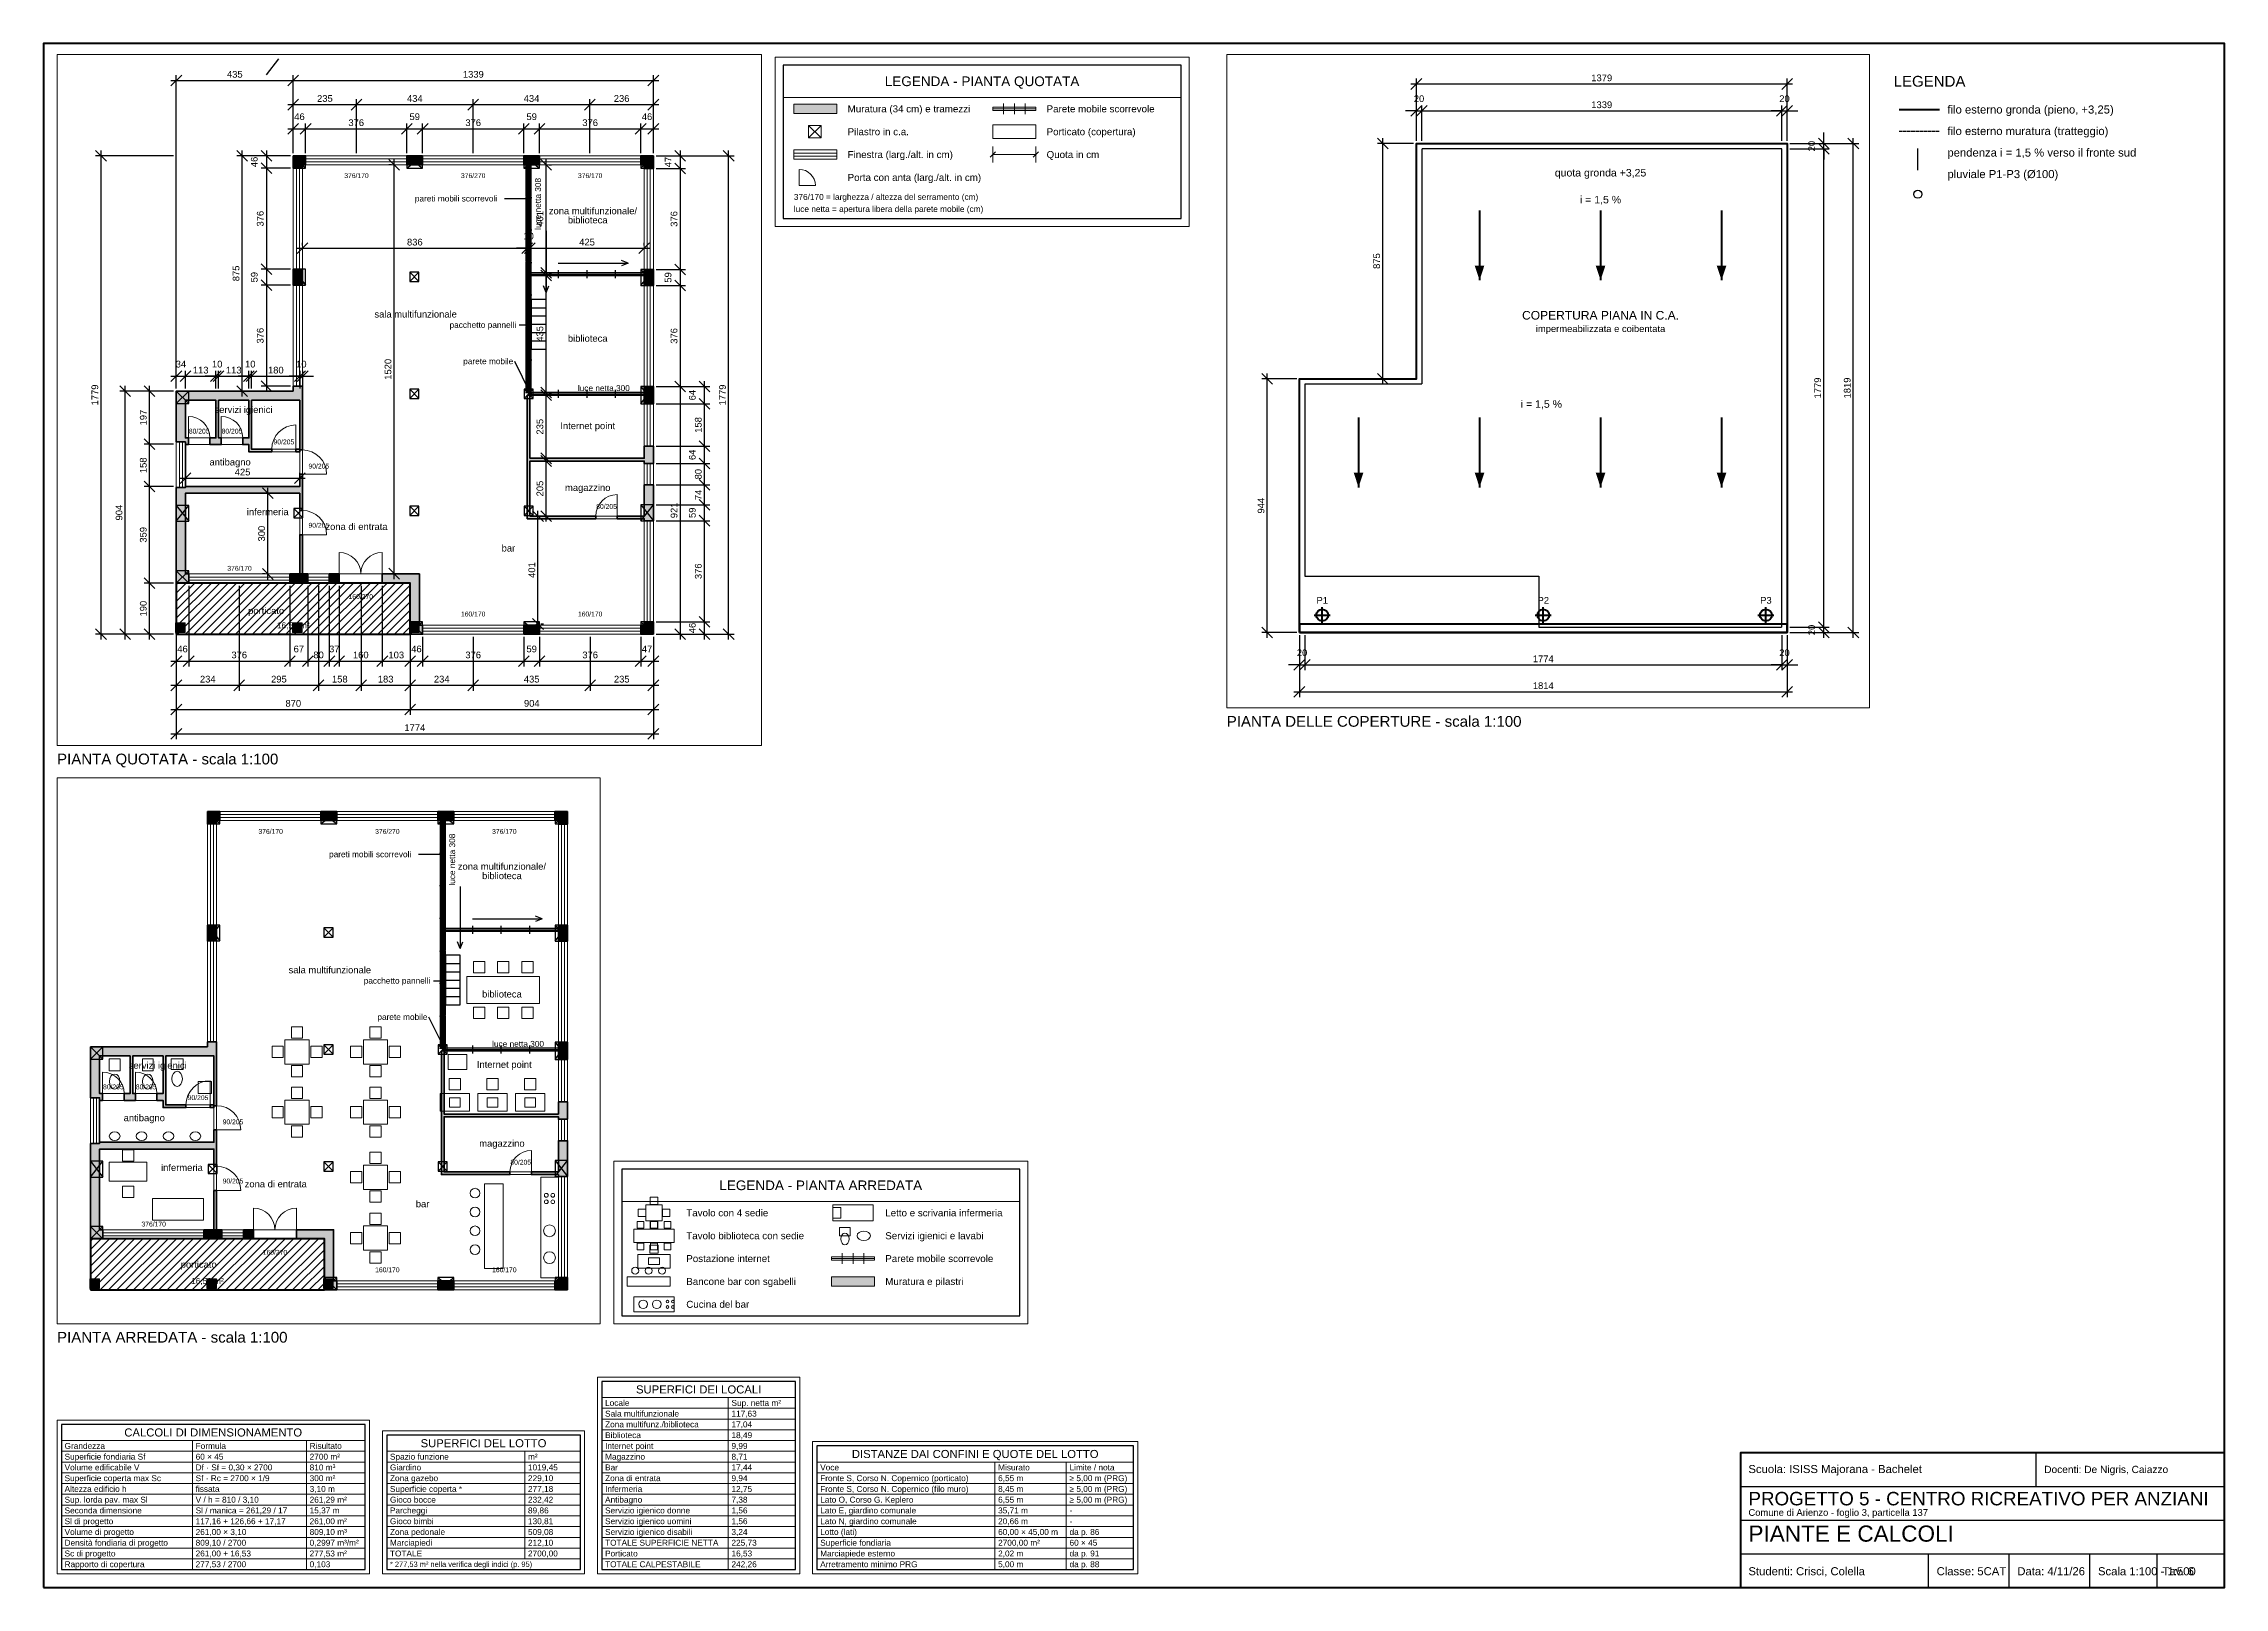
# Paper-space layout 'T6 A1 Piante e calcoli' of a CAD drawing. Header units: millimetres. Extents: x 20 to 831, y 10 to 584.
# The model-space entities are those that its viewports show. They can reach past a viewport. Long polylines and large blocks are cut down to what shows.
import ezdxf
from ezdxf.enums import TextEntityAlignment as Align

# ---------------------------------------------------------------- set-up
doc = ezdxf.new("R2010")
doc.units = ezdxf.units.MM
doc.linetypes.add('DASHED', pattern=[1.524, 1.27, -0.254])
doc.layers.get('0').update_dxf_attribs({"lineweight": 25})
for name, color, linetype, lineweight in [('ARREDI', 30, 'Continuous', 13), ('COPERTURE', 7, 'Continuous', 50), ('COPERTURE_FILO', 8, 'Continuous', 25), ('LEGENDA', 7, 'Continuous', 18), ('MURI', 8, 'Continuous', 35), ('PARETI_MOBILI', 6, 'Continuous', 25), ('PILASTRI', 7, 'Continuous', 25), ('PORTE', 3, 'Continuous', 18), ('PORTICATO', 4, 'Continuous', 25), ('PORTICATO_RETINO', 4, 'Continuous', 18), ('QUOTE', 5, 'Continuous', 13), ('SERRAMENTI', 4, 'Continuous', 18), ('TESTI', 7, 'Continuous', 18)]:
    doc.layers.add(name, color=color, linetype=linetype, lineweight=lineweight)
doc.layers.add('CARTIGLIO', color=7, linetype='Continuous')
doc.layers.add('VPORTS', color=8, linetype='Continuous', plot=False)
doc.styles.add('ARIAL', font='arial.ttf')
doc.dimstyles.new('Q100', dxfattribs={"dimscale": 100, "dimtxt": 0.0025, "dimasz": 2.5, "dimexe": 0.002, "dimexo": 0.001, "dimgap": 0.001, "dimtad": 1, "dimlfac": 100, "dimtxsty": 'ARIAL', "dimtsz": 0.002, "dimcen": 2.5, "dimdle": 0.002, "dimclrd": 5, "dimclre": 5, "dimclrt": 5, "dimazin": 3, "dimtfac": 1, "dimtmove": 0, "dimatfit": 3, "dimarcsym": 0})
pattern_1 = [(45, (0, 0), (-0.155562, 0.155562), [])]

psp = doc.layouts.new('T6 A1 Piante e calcoli')

# ---------------------------------------------------------------- texts
at = {"layer": 'CARTIGLIO', "style": 'ARIAL'}
for s, height, p in [('LEGENDA', 4, (708, 568)), ('filo esterno gronda (pieno, +3,25)', 3, (728, 558)), ('filo esterno muratura (tratteggio)', 3, (728, 550)), ('pendenza i = 1,5 % verso il fronte sud', 3, (728, 542)), ('pluviale P1-P3 (Ø100)', 3, (728, 534)), ('PIANTA DELLE COPERTURE - scala 1:100', 4, (460, 330)), ('PIANTA QUOTATA - scala 1:100', 4, (25, 316)), ('PIANTA ARREDATA - scala 1:100', 4, (25, 101)), ('Scuola: ISISS Majorana - Bachelet', 3, (654, 52.5)), ('Docenti: De Nigris, Caiazzo', 2.7, (764, 52.5)), ('PROGETTO 5 - CENTRO RICREATIVO PER ANZIANI', 5, (654, 40.5)), ('Comune di Arienzo - foglio 3, particella 137', 2.5, (654, 36.6)), ('PIANTE E CALCOLI', 6, (654, 27)), ('Studenti: Crisci, Colella', 3, (654, 14.5)), ('Classe: 5CAT', 3, (724, 14.5)), ('Data: 4/11/26', 3, (754, 14.5)), ('Scala 1:100 - 1:500', 3, (784, 14.5)), ('Tav. 6', 3, (808, 14.5))]:
    psp.add_text(s, height=height, dxfattribs=at).set_placement(p)

msp = doc.modelspace()

# ---------------------------------------------------------------- texts
at = {"layer": 'TESTI', "style": 'ARIAL'}
for s, height, p in [('CALCOLI DI DIMENSIONAMENTO', 1.5, (210.236, 126.5)), ('SUPERFICI DEI LOCALI', 1.5, (258, 126.5)), ('LEGENDA - PIANTA QUOTATA', 0.36, (76.4, 124.4)), ('376/170', 0.18, (127.64374, 120.30838)), ('376/270', 0.18, (131.98374, 120.30838)), ('376/170', 0.18, (136.33374, 120.30838)), ('pareti mobili scorrevoli', 0.22, (131.34374, 119.45838)), ('376/170', 0.18, (95.33495, 119.09072)), ('376/270', 0.18, (99.67495, 119.09072)), ('376/170', 0.18, (104.02495, 119.09072)), ('zona multifunzionale/', 0.25, (136.24374, 119.00838)), ('biblioteca', 0.25, (136.24374, 118.65838)), ('pareti mobili scorrevoli', 0.22, (99.03495, 118.24072)), ('zona multifunzionale/', 0.25, (104.129, 117.78051)), ('biblioteca', 0.25, (103.93495, 117.44072)), ('quota gronda +3,25', 0.28, (161, 116.9)), ('i = 1,5 %', 0.28, (161, 115.9)), ('sala multifunzionale', 0.25, (129.84374, 115.15838)), ('pacchetto pannelli', 0.22, (132.34374, 114.75838)), ('biblioteca', 0.25, (136.24374, 114.25838)), ('sala multifunzionale', 0.25, (97.53495, 113.94072)), ('pacchetto pannelli', 0.22, (100.03495, 113.54072)), ('biblioteca', 0.25, (103.93495, 113.04072)), ('parete mobile', 0.22, (132.54374, 113.40838)), ('parete mobile', 0.22, (100.23495, 112.19072)), ('luce netta 300', 0.22, (136.84374, 112.40838)), ('luce netta 300', 0.22, (104.53495, 111.19072)), ('servizi igienici', 0.25, (123.44374, 111.60838)), ('Internet point', 0.25, (136.33098, 111.64121)), ('COPERTURA PIANA IN C.A.', 0.32, (161, 111.6)), ('impermeabilizzata e coibentata', 0.25, (161, 111.1)), ('servizi igienici', 0.25, (91.13495, 110.39072)), ('80/205', 0.18, (121.79374, 110.80838)), ('80/205', 0.18, (123.01374, 110.80838)), ('90/205', 0.18, (124.94374, 110.40838)), ('80/205', 0.18, (89.48495, 109.59072)), ('80/205', 0.18, (90.70495, 109.59072)), ('Internet point', 0.25, (103.93495, 109.79072)), ('antibagno', 0.25, (122.94374, 109.65838)), ('90/205', 0.18, (126.24374, 109.50838)), ('90/205', 0.18, (92.63495, 109.19072)), ('magazzino', 0.25, (136.24374, 108.70838)), ('antibagno', 0.25, (90.63495, 108.44072)), ('90/205', 0.18, (93.93495, 108.29072)), ('infermeria', 0.25, (124.34374, 107.80838)), ('80/205', 0.18, (136.94374, 108.00838)), ('i = 1,5 %', 0.28, (158.8, 108.3)), ('magazzino', 0.25, (103.93495, 107.49072)), ('90/205', 0.18, (126.24374, 107.30838)), ('zona di entrata', 0.25, (127.83274, 107.19876)), ('infermeria', 0.25, (92.03495, 106.59072)), ('80/205', 0.18, (104.63495, 106.79072)), ('bar', 0.25, (133.29374, 106.45838)), ('90/205', 0.18, (93.93495, 106.09072)), ('zona di entrata', 0.25, (95.33495, 106.04072)), ('376/170', 0.18, (123.29374, 105.70838)), ('bar', 0.25, (100.98495, 105.24072)), ('160/270', 0.18, (127.80374, 104.65838)), ('376/170', 0.18, (90.98495, 104.49072)), ('porticato', 0.25, (124.96729, 104.20838)), ('160/170', 0.18, (131.98374, 104.00838)), ('160/170', 0.18, (136.33374, 104.00838)), ('porticato', 0.25, (91.97519, 102.91504)), ('160/270', 0.18, (95.49495, 103.44072)), ('16,53 m²', 0.22, (125.29374, 103.58838)), ('16,53 m²', 0.22, (92.98495, 102.37072)), ('160/170', 0.18, (99.67495, 102.79072)), ('160/170', 0.18, (104.02495, 102.79072)), ('P1', 0.25, (150.65, 101)), ('P2', 0.25, (158.87, 101)), ('P3', 0.25, (167.15, 101)), ('LEGENDA - PIANTA ARREDATA', 0.36, (125.4, 98.4)), ('SUPERFICI DEL LOTTO', 1.5, (200, 96.5)), ('DISTANZE DAI CONFINI E QUOTE DEL LOTTO', 1.5, (269.424, 89.5))]:
    msp.add_text(s, height=height, dxfattribs=at).set_placement(p, align=Align.MIDDLE_CENTER)
for s, height, p in [('Grandezza', 1.1, (182.6, 124)), ('Formula', 1.1, (206.968, 124)), ('Risultato', 1.1, (228.168, 124)), ('Locale', 1.1, (240.6, 124)), ('Sup. netta m²', 1.1, (264.10131, 124)), ('Muratura (34 cm) e tramezzi', 0.26, (71.4, 123.375)), ('Parete mobile scorrevole', 0.26, (78.8, 123.375)), ('Pilastro in c.a.', 0.26, (71.4, 122.525)), ('Porticato (copertura)', 0.26, (78.8, 122.525)), ('Superficie fondiaria Sf', 1.1, (182.6, 122)), ('60 × 45', 1.1, (206.968, 122)), ('2700 m²', 1.1, (228.168, 122)), ('Sala multifunzionale', 1.1, (240.6, 122)), ('117,63', 1.1, (264.10131, 122)), ('Finestra (larg./alt. in cm)', 0.26, (71.4, 121.675)), ('Quota in cm', 0.26, (78.8, 121.675)), ('Porta con anta (larg./alt. in cm)', 0.26, (71.4, 120.825)), ('376/170 = larghezza / altezza del serramento (cm)', 0.22, (69.4, 120.1)), ('Volume edificabile V', 1.1, (182.6, 120)), ('Df · Sf = 0,30 × 2700', 1.1, (206.968, 120)), ('810 m³', 1.1, (228.168, 120)), ('Zona multifunz./biblioteca', 1.1, (240.6, 120)), ('17,04', 1.1, (264.10131, 120)), ('luce netta = apertura libera della parete mobile (cm)', 0.22, (69.4, 119.65)), ('Superficie coperta max Sc', 1.1, (182.6, 118)), ('Sf · Rc = 2700 × 1/9', 1.1, (206.968, 118)), ('300 m²', 1.1, (228.168, 118)), ('Biblioteca', 1.1, (240.6, 118)), ('18,49', 1.1, (264.10131, 118)), ('Altezza edificio h', 1.1, (182.6, 116)), ('fissata', 1.1, (206.968, 116)), ('3,10 m', 1.1, (228.168, 116)), ('Internet point', 1.1, (240.6, 116)), ('9,99', 1.1, (264.10131, 116)), ('Sup. lorda pav. max Sl', 1.1, (182.6, 114)), ('V / h = 810 / 3,10', 1.1, (206.968, 114)), ('261,29 m²', 1.1, (228.168, 114)), ('Magazzino', 1.1, (240.6, 114)), ('8,71', 1.1, (264.10131, 114)), ('Seconda dimensione', 1.1, (182.6, 112)), ('Sl / manica = 261,29 / 17', 1.1, (206.968, 112)), ('15,37 m', 1.1, (228.168, 112)), ('Bar', 1.1, (240.6, 112)), ('17,44', 1.1, (264.10131, 112)), ('Sl di progetto', 1.1, (182.6, 110)), ('117,16 + 126,66 + 17,17', 1.1, (206.968, 110)), ('261,00 m²', 1.1, (228.168, 110)), ('Zona di entrata', 1.1, (240.6, 110)), ('9,94', 1.1, (264.10131, 110)), ('Volume di progetto', 1.1, (182.6, 108)), ('261,00 × 3,10', 1.1, (206.968, 108)), ('809,10 m³', 1.1, (228.168, 108)), ('Infermeria', 1.1, (240.6, 108)), ('12,75', 1.1, (264.10131, 108)), ('Densità fondiaria di progetto', 1.1, (182.6, 106)), ('809,10 / 2700', 1.1, (206.968, 106)), ('0,2997 m³/m²', 1.1, (228.168, 106)), ('Antibagno', 1.1, (240.6, 106)), ('7,38', 1.1, (264.10131, 106)), ('Sc di progetto', 1.1, (182.6, 104)), ('261,00 + 16,53', 1.1, (206.968, 104)), ('277,53 m²', 1.1, (228.168, 104)), ('Servizio igienico donne', 1.1, (240.6, 104)), ('1,56', 1.1, (264.10131, 104)), ('Rapporto di copertura', 1.1, (182.6, 102)), ('277,53 / 2700', 1.1, (206.968, 102)), ('0,103', 1.1, (228.168, 102)), ('Servizio igienico uomini', 1.1, (240.6, 102)), ('1,56', 1.1, (264.10131, 102)), ('Servizio igienico disabili', 1.1, (240.6, 100)), ('3,24', 1.1, (264.10131, 100)), ('TOTALE SUPERFICIE NETTA', 1.1, (240.6, 98)), ('225,73', 1.1, (264.10131, 98)), ('Tavolo con 4 sedie', 0.26, (120.4, 97.375)), ('Letto e scrivania infermeria', 0.26, (127.8, 97.375)), ('Tavolo biblioteca con sedie', 0.26, (120.4, 96.525)), ('Servizi igienici e lavabi', 0.26, (127.8, 96.525)), ('Porticato', 1.1, (240.6, 96)), ('16,53', 1.1, (264.10131, 96)), ('Postazione internet', 0.26, (120.4, 95.675)), ('Parete mobile scorrevole', 0.26, (127.8, 95.675)), ('Bancone bar con sgabelli', 0.26, (120.4, 94.825)), ('Muratura e pilastri', 0.26, (127.8, 94.825)), ('Cucina del bar', 0.26, (120.4, 93.975)), ('Spazio funzione', 1.1, (182.6, 94)), ('m²', 1.1, (208.26325, 94)), ('TOTALE CALPESTABILE', 1.1, (240.6, 94)), ('242,26', 1.1, (264.10131, 94)), ('Giardino', 1.1, (182.6, 92)), ('1019,45', 1.1, (208.26325, 92)), ('Zona gazebo', 1.1, (182.6, 90)), ('229,10', 1.1, (208.26325, 90)), ('Superficie coperta *', 1.1, (182.6, 88)), ('277,18', 1.1, (208.26325, 88)), ('Misurato', 1.1, (273.68, 87)), ('Limite / nota', 1.1, (286.96, 87)), ('Voce', 1.1, (240.6, 87)), ('Gioco bocce', 1.1, (182.6, 86)), ('232,42', 1.1, (208.26325, 86)), ('Fronte S, Corso N. Copernico (porticato)', 1.1, (240.6, 85)), ('6,55 m', 1.1, (273.68, 85)), ('≥ 5,00 m (PRG)', 1.1, (286.96, 85)), ('Parcheggi', 1.1, (182.6, 84)), ('89,86', 1.1, (208.26325, 84)), ('Fronte S, Corso N. Copernico (filo muro)', 1.1, (240.6, 83)), ('8,45 m', 1.1, (273.68, 83)), ('≥ 5,00 m (PRG)', 1.1, (286.96, 83)), ('Gioco bimbi', 1.1, (182.6, 82)), ('130,81', 1.1, (208.26325, 82)), ('Lato O, Corso G. Keplero', 1.1, (240.6, 81)), ('6,55 m', 1.1, (273.68, 81)), ('≥ 5,00 m (PRG)', 1.1, (286.96, 81)), ('Zona pedonale', 1.1, (182.6, 80)), ('509,08', 1.1, (208.26325, 80)), ('Lato E, giardino comunale', 1.1, (240.6, 79)), ('35,71 m', 1.1, (273.68, 79)), ('-', 1.1, (286.96, 79)), ('Marciapiedi', 1.1, (182.6, 78)), ('212,10', 1.1, (208.26325, 78)), ('Lato N, giardino comunale', 1.1, (240.6, 77)), ('20,66 m', 1.1, (273.68, 77)), ('TOTALE', 1.1, (182.6, 76)), ('2700,00', 1.1, (208.26325, 76)), ('-', 1.1, (286.96, 77)), ('Lotto (lati)', 1.1, (240.6, 75)), ('60,00 × 45,00 m', 1.1, (273.68, 75)), ('da p. 86', 1.1, (286.96, 75)), ('* 277,53 m² nella verifica degli indici (p. 95)', 0.99, (182.6, 74)), ('Superficie fondiaria', 1.1, (240.6, 73)), ('2700,00 m²', 1.1, (273.68, 73)), ('60 × 45', 1.1, (286.96, 73)), ('Marciapiede esterno', 1.1, (240.6, 71)), ('2,02 m', 1.1, (273.68, 71)), ('da p. 91', 1.1, (286.96, 71)), ('Arretramento minimo PRG', 1.1, (240.6, 69)), ('5,00 m', 1.1, (273.68, 69)), ('da p. 88', 1.1, (286.96, 69))]:
    msp.add_text(s, height=height, dxfattribs=at).set_placement(p, align=Align.MIDDLE_LEFT)
for p in [(134.39374, 119.25838), (102.08495, 118.04072)]:
    msp.add_text('luce netta 308', height=0.22, rotation=90, dxfattribs=at).set_placement(p, align=Align.MIDDLE_CENTER)

# ---------------------------------------------------------------- blocks, each defined once
blk = doc.blocks.new('*D94')
at = {"layer": 'Defpoints', "color": 0, "transparency": 16777216}
for p in [(93.445, 120.831), (92.985, 119.831), (93.445, 119.831)]:
    blk.add_point(p, dxfattribs=at)
at = {"layer": 'QUOTE', "color": 5, "lineweight": -2, "transparency": 16777216}
for p, q in [((92.785, 120.631), (93.185, 121.031)), ((92.985, 119.931), (92.985, 121.031)), ((93.245, 120.631), (93.645, 121.031)), ((93.445, 119.931), (93.445, 121.031)), ((92.785, 120.831), (93.645, 120.831))]:
    blk.add_line(p, q, dxfattribs=at)
at = {"layer": 'QUOTE', "color": 5, "transparency": 16777216, "insert": (93.215, 121.281), "char_height": 0.25, "attachment_point": 5, "style": 'ARIAL'}
blk.add_mtext('46', dxfattribs=at)
blk = doc.blocks.new('*D95')
at = {"lineweight": -2, "transparency": 16777216}
for p, q in [((93.245, 120.631), (93.645, 121.031)), ((93.445, 119.931), (93.445, 121.031)), ((97.005, 120.631), (97.405, 121.031)), ((97.205, 119.931), (97.205, 121.031)), ((93.245, 120.831), (97.405, 120.831))]:
    blk.add_line(p, q, dxfattribs=at)
at = {"layer": 'Defpoints', "color": 0, "transparency": 16777216}
for p in [(97.205, 120.831), (93.445, 119.831), (97.205, 119.831)]:
    blk.add_point(p, dxfattribs=at)
at = {"transparency": 16777216, "insert": (95.325, 121.058), "char_height": 0.25, "attachment_point": 5, "style": 'ARIAL'}
blk.add_mtext('376', dxfattribs=at)
blk = doc.blocks.new('*D96')
at = {"layer": 'Defpoints', "color": 0, "transparency": 16777216}
for p in [(97.795, 120.831), (97.205, 119.831), (97.795, 119.831)]:
    blk.add_point(p, dxfattribs=at)
at = {"layer": 'QUOTE', "color": 5, "lineweight": -2, "transparency": 16777216}
for p, q in [((97.005, 120.631), (97.405, 121.031)), ((97.205, 119.931), (97.205, 121.031)), ((97.595, 120.631), (97.995, 121.031)), ((97.795, 119.931), (97.795, 121.031)), ((97.005, 120.831), (97.995, 120.831))]:
    blk.add_line(p, q, dxfattribs=at)
at = {"layer": 'QUOTE', "color": 5, "transparency": 16777216, "insert": (97.5, 121.281), "char_height": 0.25, "attachment_point": 5, "style": 'ARIAL'}
blk.add_mtext('59', dxfattribs=at)
blk = doc.blocks.new('*D97')
at = {"lineweight": -2, "transparency": 16777216}
for p, q in [((97.595, 120.631), (97.995, 121.031)), ((97.795, 119.931), (97.795, 121.031)), ((101.355, 120.631), (101.755, 121.031)), ((101.555, 119.931), (101.555, 121.031)), ((97.595, 120.831), (101.755, 120.831))]:
    blk.add_line(p, q, dxfattribs=at)
at = {"layer": 'Defpoints', "color": 0, "transparency": 16777216}
for p in [(101.555, 120.831), (97.795, 119.831), (101.555, 119.831)]:
    blk.add_point(p, dxfattribs=at)
at = {"transparency": 16777216, "insert": (99.675, 121.058), "char_height": 0.25, "attachment_point": 5, "style": 'ARIAL'}
blk.add_mtext('376', dxfattribs=at)
blk = doc.blocks.new('*D98')
at = {"layer": 'Defpoints', "color": 0, "transparency": 16777216}
for p in [(102.145, 120.831), (101.555, 119.831), (102.145, 119.831)]:
    blk.add_point(p, dxfattribs=at)
at = {"layer": 'QUOTE', "color": 5, "lineweight": -2, "transparency": 16777216}
for p, q in [((101.355, 120.631), (101.755, 121.031)), ((101.555, 119.931), (101.555, 121.031)), ((101.945, 120.631), (102.345, 121.031)), ((102.145, 119.931), (102.145, 121.031)), ((101.355, 120.831), (102.345, 120.831))]:
    blk.add_line(p, q, dxfattribs=at)
at = {"layer": 'QUOTE', "color": 5, "transparency": 16777216, "insert": (101.85, 121.281), "char_height": 0.25, "attachment_point": 5, "style": 'ARIAL'}
blk.add_mtext('59', dxfattribs=at)
blk = doc.blocks.new('*D99')
at = {"lineweight": -2, "transparency": 16777216}
for p, q in [((101.945, 120.631), (102.345, 121.031)), ((102.145, 119.931), (102.145, 121.031)), ((105.705, 120.631), (106.105, 121.031)), ((105.905, 119.931), (105.905, 121.031)), ((101.945, 120.831), (106.105, 120.831))]:
    blk.add_line(p, q, dxfattribs=at)
at = {"layer": 'Defpoints', "color": 0, "transparency": 16777216}
for p in [(105.905, 120.831), (102.145, 119.831), (105.905, 119.831)]:
    blk.add_point(p, dxfattribs=at)
at = {"transparency": 16777216, "insert": (104.025, 121.058), "char_height": 0.25, "attachment_point": 5, "style": 'ARIAL'}
blk.add_mtext('376', dxfattribs=at)
blk = doc.blocks.new('*D100')
at = {"layer": 'Defpoints', "color": 0, "transparency": 16777216}
for p in [(106.375, 120.831), (105.905, 119.831), (106.375, 119.831)]:
    blk.add_point(p, dxfattribs=at)
at = {"layer": 'QUOTE', "color": 5, "lineweight": -2, "transparency": 16777216}
for p, q in [((105.705, 120.631), (106.105, 121.031)), ((105.905, 119.931), (105.905, 121.031)), ((106.175, 120.631), (106.575, 121.031)), ((106.375, 119.931), (106.375, 121.031)), ((105.705, 120.831), (106.575, 120.831))]:
    blk.add_line(p, q, dxfattribs=at)
at = {"layer": 'QUOTE', "color": 5, "transparency": 16777216, "insert": (106.14, 121.281), "char_height": 0.25, "attachment_point": 5, "style": 'ARIAL'}
blk.add_mtext('46', dxfattribs=at)
blk = doc.blocks.new('*D101')
at = {"lineweight": -2, "transparency": 16777216}
for p, q in [((92.785, 121.531), (93.185, 121.931)), ((92.785, 121.731), (95.535, 121.731)), ((92.985, 119.931), (92.985, 121.931)), ((95.135, 121.531), (95.535, 121.931)), ((95.335, 119.931), (95.335, 121.931))]:
    blk.add_line(p, q, dxfattribs=at)
at = {"layer": 'Defpoints', "color": 0, "transparency": 16777216}
for p in [(95.335, 121.731), (92.985, 119.831), (95.335, 119.831)]:
    blk.add_point(p, dxfattribs=at)
at = {"transparency": 16777216, "insert": (94.16, 121.958), "char_height": 0.25, "attachment_point": 5, "style": 'ARIAL'}
blk.add_mtext('235', dxfattribs=at)
blk = doc.blocks.new('*D102')
at = {"lineweight": -2, "transparency": 16777216}
for p, q in [((95.135, 121.531), (95.535, 121.931)), ((95.135, 121.731), (99.875, 121.731)), ((95.335, 119.931), (95.335, 121.931)), ((99.475, 121.531), (99.875, 121.931)), ((99.675, 119.931), (99.675, 121.931))]:
    blk.add_line(p, q, dxfattribs=at)
at = {"layer": 'Defpoints', "color": 0, "transparency": 16777216}
for p in [(99.675, 121.731), (95.335, 119.831), (99.675, 119.831)]:
    blk.add_point(p, dxfattribs=at)
at = {"transparency": 16777216, "insert": (97.505, 121.958), "char_height": 0.25, "attachment_point": 5, "style": 'ARIAL'}
blk.add_mtext('434', dxfattribs=at)
blk = doc.blocks.new('*D103')
at = {"lineweight": -2, "transparency": 16777216}
for p, q in [((99.475, 121.531), (99.875, 121.931)), ((99.475, 121.731), (104.215, 121.731)), ((99.675, 119.931), (99.675, 121.931)), ((103.815, 121.531), (104.215, 121.931)), ((104.015, 119.931), (104.015, 121.931))]:
    blk.add_line(p, q, dxfattribs=at)
at = {"layer": 'Defpoints', "color": 0, "transparency": 16777216}
for p in [(104.015, 121.731), (99.675, 119.831), (104.015, 119.831)]:
    blk.add_point(p, dxfattribs=at)
at = {"transparency": 16777216, "insert": (101.845, 121.958), "char_height": 0.25, "attachment_point": 5, "style": 'ARIAL'}
blk.add_mtext('434', dxfattribs=at)
blk = doc.blocks.new('*D104')
at = {"lineweight": -2, "transparency": 16777216}
for p, q in [((103.815, 121.531), (104.215, 121.931)), ((103.815, 121.731), (106.575, 121.731)), ((104.015, 119.931), (104.015, 121.931)), ((106.175, 121.531), (106.575, 121.931)), ((106.375, 119.931), (106.375, 121.931))]:
    blk.add_line(p, q, dxfattribs=at)
at = {"layer": 'Defpoints', "color": 0, "transparency": 16777216}
for p in [(106.375, 121.731), (104.015, 119.831), (106.375, 119.831)]:
    blk.add_point(p, dxfattribs=at)
at = {"transparency": 16777216, "insert": (105.195, 121.958), "char_height": 0.25, "attachment_point": 5, "style": 'ARIAL'}
blk.add_mtext('236', dxfattribs=at)
blk = doc.blocks.new('*D105')
at = {"lineweight": -2, "transparency": 16777216}
for p, q in [((88.435, 122.431), (88.835, 122.831)), ((88.435, 122.631), (93.185, 122.631)), ((88.635, 111.181), (88.635, 122.831)), ((92.785, 122.431), (93.185, 122.831)), ((92.985, 119.931), (92.985, 122.831))]:
    blk.add_line(p, q, dxfattribs=at)
at = {"layer": 'Defpoints', "color": 0, "transparency": 16777216}
for p in [(92.985, 122.631), (92.985, 119.831), (88.635, 111.081)]:
    blk.add_point(p, dxfattribs=at)
at = {"transparency": 16777216, "insert": (90.81, 122.858), "char_height": 0.25, "attachment_point": 5, "style": 'ARIAL'}
blk.add_mtext('435', dxfattribs=at)
blk = doc.blocks.new('*D106')
at = {"lineweight": -2, "transparency": 16777216}
for p, q in [((92.785, 122.431), (93.185, 122.831)), ((92.785, 122.631), (106.575, 122.631)), ((92.985, 119.931), (92.985, 122.831)), ((106.175, 122.431), (106.575, 122.831)), ((106.375, 119.931), (106.375, 122.831))]:
    blk.add_line(p, q, dxfattribs=at)
at = {"layer": 'Defpoints', "color": 0, "transparency": 16777216}
for p in [(106.375, 122.631), (92.985, 119.831), (106.375, 119.831)]:
    blk.add_point(p, dxfattribs=at)
at = {"transparency": 16777216, "insert": (99.68, 122.858), "char_height": 0.25, "attachment_point": 5, "style": 'ARIAL'}
blk.add_mtext('1339', dxfattribs=at)
blk = doc.blocks.new('*D107')
at = {"layer": 'Defpoints', "color": 0, "transparency": 16777216}
for p in [(106.375, 119.831), (106.375, 119.361), (107.375, 119.361)]:
    blk.add_point(p, dxfattribs=at)
at = {"layer": 'QUOTE', "color": 5, "lineweight": -2, "transparency": 16777216}
for p, q in [((107.575, 119.631), (107.175, 120.031)), ((107.375, 120.031), (107.375, 119.161)), ((106.475, 119.831), (107.575, 119.831)), ((106.475, 119.361), (107.575, 119.361)), ((107.575, 119.161), (107.175, 119.561))]:
    blk.add_line(p, q, dxfattribs=at)
at = {"layer": 'QUOTE', "color": 5, "transparency": 16777216, "insert": (106.925, 119.596), "char_height": 0.25, "attachment_point": 5, "rotation": 90, "style": 'ARIAL'}
blk.add_mtext('47', dxfattribs=at)
blk = doc.blocks.new('*D108')
at = {"lineweight": -2, "transparency": 16777216}
for p, q in [((106.475, 119.361), (107.575, 119.361)), ((107.575, 119.161), (107.175, 119.561)), ((107.375, 119.561), (107.375, 115.401)), ((106.475, 115.601), (107.575, 115.601)), ((107.575, 115.401), (107.175, 115.801))]:
    blk.add_line(p, q, dxfattribs=at)
at = {"layer": 'Defpoints', "color": 0, "transparency": 16777216}
for p in [(106.375, 119.361), (106.375, 115.601), (107.375, 115.601)]:
    blk.add_point(p, dxfattribs=at)
at = {"transparency": 16777216, "insert": (107.147, 117.481), "char_height": 0.25, "attachment_point": 5, "rotation": 90, "style": 'ARIAL'}
blk.add_mtext('376', dxfattribs=at)
blk = doc.blocks.new('*D109')
at = {"layer": 'Defpoints', "color": 0, "transparency": 16777216}
for p in [(106.375, 115.601), (106.375, 115.011), (107.375, 115.011)]:
    blk.add_point(p, dxfattribs=at)
at = {"layer": 'QUOTE', "color": 5, "lineweight": -2, "transparency": 16777216}
for p, q in [((106.475, 115.601), (107.575, 115.601)), ((107.575, 115.401), (107.175, 115.801)), ((107.575, 114.811), (107.175, 115.211)), ((107.375, 115.801), (107.375, 114.811)), ((106.475, 115.011), (107.575, 115.011))]:
    blk.add_line(p, q, dxfattribs=at)
at = {"layer": 'QUOTE', "color": 5, "transparency": 16777216, "insert": (106.925, 115.306), "char_height": 0.25, "attachment_point": 5, "rotation": 90, "style": 'ARIAL'}
blk.add_mtext('59', dxfattribs=at)
blk = doc.blocks.new('*D110')
at = {"lineweight": -2, "transparency": 16777216}
for p, q in [((107.575, 114.811), (107.175, 115.211)), ((107.375, 115.211), (107.375, 111.051)), ((106.475, 115.011), (107.575, 115.011)), ((106.475, 111.251), (107.575, 111.251)), ((107.575, 111.051), (107.175, 111.451))]:
    blk.add_line(p, q, dxfattribs=at)
at = {"layer": 'Defpoints', "color": 0, "transparency": 16777216}
for p in [(106.375, 115.011), (106.375, 111.251), (107.375, 111.251)]:
    blk.add_point(p, dxfattribs=at)
at = {"transparency": 16777216, "insert": (107.147, 113.131), "char_height": 0.25, "attachment_point": 5, "rotation": 90, "style": 'ARIAL'}
blk.add_mtext('376', dxfattribs=at)
blk = doc.blocks.new('*D111')
at = {"lineweight": -2, "transparency": 16777216}
for p, q in [((106.475, 111.251), (107.575, 111.251)), ((107.575, 111.051), (107.175, 111.451)), ((107.375, 111.451), (107.375, 101.841)), ((107.575, 101.841), (107.175, 102.241)), ((106.475, 102.041), (107.575, 102.041))]:
    blk.add_line(p, q, dxfattribs=at)
at = {"layer": 'Defpoints', "color": 0, "transparency": 16777216}
for p in [(106.375, 111.251), (106.375, 102.041), (107.375, 102.041)]:
    blk.add_point(p, dxfattribs=at)
at = {"transparency": 16777216, "insert": (107.147, 106.646), "char_height": 0.25, "attachment_point": 5, "rotation": 90, "style": 'ARIAL'}
blk.add_mtext('921', dxfattribs=at)
blk = doc.blocks.new('*D112')
at = {"layer": 'Defpoints', "color": 0, "transparency": 16777216}
for p in [(106.375, 102.501), (108.275, 102.501), (106.375, 102.041)]:
    blk.add_point(p, dxfattribs=at)
at = {"layer": 'QUOTE', "color": 5, "lineweight": -2, "transparency": 16777216}
for p, q in [((106.475, 102.501), (108.475, 102.501)), ((108.475, 102.301), (108.075, 102.701)), ((108.475, 101.841), (108.075, 102.241)), ((108.275, 101.841), (108.275, 102.701)), ((106.475, 102.041), (108.475, 102.041))]:
    blk.add_line(p, q, dxfattribs=at)
at = {"layer": 'QUOTE', "color": 5, "transparency": 16777216, "insert": (107.825, 102.271), "char_height": 0.25, "attachment_point": 5, "rotation": 90, "style": 'ARIAL'}
blk.add_mtext('46', dxfattribs=at)
blk = doc.blocks.new('*D113')
at = {"lineweight": -2, "transparency": 16777216}
for p, q in [((106.475, 106.261), (108.475, 106.261)), ((108.475, 106.061), (108.075, 106.461)), ((108.275, 102.301), (108.275, 106.461)), ((106.475, 102.501), (108.475, 102.501)), ((108.475, 102.301), (108.075, 102.701))]:
    blk.add_line(p, q, dxfattribs=at)
at = {"layer": 'Defpoints', "color": 0, "transparency": 16777216}
for p in [(106.375, 106.261), (108.275, 106.261), (106.375, 102.501)]:
    blk.add_point(p, dxfattribs=at)
at = {"transparency": 16777216, "insert": (108.047, 104.381), "char_height": 0.25, "attachment_point": 5, "rotation": 90, "style": 'ARIAL'}
blk.add_mtext('376', dxfattribs=at)
blk = doc.blocks.new('*D114')
at = {"layer": 'Defpoints', "color": 0, "transparency": 16777216}
for p in [(106.375, 106.851), (106.375, 106.261), (108.275, 106.851)]:
    blk.add_point(p, dxfattribs=at)
at = {"layer": 'QUOTE', "color": 5, "lineweight": -2, "transparency": 16777216}
for p, q in [((106.475, 106.851), (108.475, 106.851)), ((106.475, 106.261), (108.475, 106.261)), ((108.475, 106.651), (108.075, 107.051)), ((108.475, 106.061), (108.075, 106.461)), ((108.275, 106.061), (108.275, 107.051))]:
    blk.add_line(p, q, dxfattribs=at)
at = {"layer": 'QUOTE', "color": 5, "transparency": 16777216, "insert": (107.825, 106.556), "char_height": 0.25, "attachment_point": 5, "rotation": 90, "style": 'ARIAL'}
blk.add_mtext('59', dxfattribs=at)
blk = doc.blocks.new('*D115')
at = {"lineweight": -2, "transparency": 16777216}
for p, q in [((106.475, 107.591), (108.475, 107.591)), ((108.475, 107.391), (108.075, 107.791)), ((108.275, 106.651), (108.275, 107.791)), ((106.475, 106.851), (108.475, 106.851)), ((108.475, 106.651), (108.075, 107.051))]:
    blk.add_line(p, q, dxfattribs=at)
at = {"layer": 'Defpoints', "color": 0, "transparency": 16777216}
for p in [(106.375, 107.591), (108.275, 107.591), (106.375, 106.851)]:
    blk.add_point(p, dxfattribs=at)
at = {"transparency": 16777216, "insert": (108.05, 107.221), "char_height": 0.25, "attachment_point": 5, "rotation": 90, "style": 'ARIAL'}
blk.add_mtext('74', dxfattribs=at)
blk = doc.blocks.new('*D116')
at = {"lineweight": -2, "transparency": 16777216}
for p, q in [((106.475, 108.391), (108.475, 108.391)), ((108.475, 108.191), (108.075, 108.591)), ((108.275, 107.391), (108.275, 108.591)), ((106.475, 107.591), (108.475, 107.591)), ((108.475, 107.391), (108.075, 107.791))]:
    blk.add_line(p, q, dxfattribs=at)
at = {"layer": 'Defpoints', "color": 0, "transparency": 16777216}
for p in [(106.375, 108.391), (108.275, 108.391), (106.375, 107.591)]:
    blk.add_point(p, dxfattribs=at)
at = {"transparency": 16777216, "insert": (108.047, 107.991), "char_height": 0.25, "attachment_point": 5, "rotation": 90, "style": 'ARIAL'}
blk.add_mtext('80', dxfattribs=at)
blk = doc.blocks.new('*D117')
at = {"layer": 'Defpoints', "color": 0, "transparency": 16777216}
for p in [(106.375, 109.031), (108.275, 109.031), (106.375, 108.391)]:
    blk.add_point(p, dxfattribs=at)
at = {"layer": 'QUOTE', "color": 5, "lineweight": -2, "transparency": 16777216}
for p, q in [((106.475, 109.031), (108.475, 109.031)), ((108.475, 108.831), (108.075, 109.231)), ((108.275, 108.191), (108.275, 109.231)), ((106.475, 108.391), (108.475, 108.391)), ((108.475, 108.191), (108.075, 108.591))]:
    blk.add_line(p, q, dxfattribs=at)
at = {"layer": 'QUOTE', "color": 5, "transparency": 16777216, "insert": (107.825, 108.711), "char_height": 0.25, "attachment_point": 5, "rotation": 90, "style": 'ARIAL'}
blk.add_mtext('64', dxfattribs=at)
blk = doc.blocks.new('*D118')
at = {"lineweight": -2, "transparency": 16777216}
for p, q in [((106.475, 110.611), (108.475, 110.611)), ((108.475, 110.411), (108.075, 110.811)), ((108.275, 108.831), (108.275, 110.811)), ((106.475, 109.031), (108.475, 109.031)), ((108.475, 108.831), (108.075, 109.231))]:
    blk.add_line(p, q, dxfattribs=at)
at = {"layer": 'Defpoints', "color": 0, "transparency": 16777216}
for p in [(106.375, 110.611), (108.275, 110.611), (106.375, 109.031)]:
    blk.add_point(p, dxfattribs=at)
at = {"transparency": 16777216, "insert": (108.047, 109.821), "char_height": 0.25, "attachment_point": 5, "rotation": 90, "style": 'ARIAL'}
blk.add_mtext('158', dxfattribs=at)
blk = doc.blocks.new('*D119')
at = {"layer": 'Defpoints', "color": 0, "transparency": 16777216}
for p in [(106.375, 111.251), (108.275, 111.251), (106.375, 110.611)]:
    blk.add_point(p, dxfattribs=at)
at = {"layer": 'QUOTE', "color": 5, "lineweight": -2, "transparency": 16777216}
for p, q in [((106.475, 111.251), (108.475, 111.251)), ((108.475, 111.051), (108.075, 111.451)), ((108.275, 110.411), (108.275, 111.451)), ((106.475, 110.611), (108.475, 110.611)), ((108.475, 110.411), (108.075, 110.811))]:
    blk.add_line(p, q, dxfattribs=at)
at = {"layer": 'QUOTE', "color": 5, "transparency": 16777216, "insert": (107.825, 110.931), "char_height": 0.25, "attachment_point": 5, "rotation": 90, "style": 'ARIAL'}
blk.add_mtext('64', dxfattribs=at)
blk = doc.blocks.new('*D120')
at = {"lineweight": -2, "transparency": 16777216}
for p, q in [((109.375, 119.631), (108.975, 120.031)), ((109.175, 101.841), (109.175, 120.031)), ((106.475, 119.831), (109.375, 119.831)), ((109.375, 101.841), (108.975, 102.241)), ((106.475, 102.041), (109.375, 102.041))]:
    blk.add_line(p, q, dxfattribs=at)
at = {"layer": 'Defpoints', "color": 0, "transparency": 16777216}
for p in [(106.375, 119.831), (109.175, 119.831), (106.375, 102.041)]:
    blk.add_point(p, dxfattribs=at)
at = {"transparency": 16777216, "insert": (108.947, 110.936), "char_height": 0.25, "attachment_point": 5, "rotation": 90, "style": 'ARIAL'}
blk.add_mtext('1779', dxfattribs=at)
blk = doc.blocks.new('*D121')
at = {"layer": 'Defpoints', "color": 0, "transparency": 16777216}
for p in [(88.635, 103.941), (89.095, 103.941), (89.095, 101.041)]:
    blk.add_point(p, dxfattribs=at)
at = {"layer": 'QUOTE', "color": 5, "lineweight": -2, "transparency": 16777216}
for p, q in [((88.635, 103.841), (88.635, 100.841)), ((89.095, 103.841), (89.095, 100.841)), ((88.435, 100.841), (88.835, 101.241)), ((88.435, 101.041), (89.295, 101.041)), ((88.895, 100.841), (89.295, 101.241))]:
    blk.add_line(p, q, dxfattribs=at)
at = {"layer": 'QUOTE', "color": 5, "transparency": 16777216, "insert": (88.865, 101.491), "char_height": 0.25, "attachment_point": 5, "style": 'ARIAL'}
blk.add_mtext('46', dxfattribs=at)
blk = doc.blocks.new('*D122')
at = {"lineweight": -2, "transparency": 16777216}
for p, q in [((89.095, 103.841), (89.095, 100.841)), ((92.855, 103.841), (92.855, 100.841)), ((88.895, 100.841), (89.295, 101.241)), ((88.895, 101.041), (93.055, 101.041)), ((92.655, 100.841), (93.055, 101.241))]:
    blk.add_line(p, q, dxfattribs=at)
at = {"layer": 'Defpoints', "color": 0, "transparency": 16777216}
for p in [(89.095, 103.941), (92.855, 103.941), (92.855, 101.041)]:
    blk.add_point(p, dxfattribs=at)
at = {"transparency": 16777216, "insert": (90.975, 101.268), "char_height": 0.25, "attachment_point": 5, "style": 'ARIAL'}
blk.add_mtext('376', dxfattribs=at)
blk = doc.blocks.new('*D123')
at = {"layer": 'Defpoints', "color": 0, "transparency": 16777216}
for p in [(92.855, 103.941), (93.525, 103.941), (93.525, 101.041)]:
    blk.add_point(p, dxfattribs=at)
at = {"layer": 'QUOTE', "color": 5, "lineweight": -2, "transparency": 16777216}
for p, q in [((92.855, 103.841), (92.855, 100.841)), ((93.525, 103.841), (93.525, 100.841)), ((92.655, 100.841), (93.055, 101.241)), ((92.655, 101.041), (93.725, 101.041)), ((93.325, 100.841), (93.725, 101.241))]:
    blk.add_line(p, q, dxfattribs=at)
at = {"layer": 'QUOTE', "color": 5, "transparency": 16777216, "insert": (93.19, 101.491), "char_height": 0.25, "attachment_point": 5, "style": 'ARIAL'}
blk.add_mtext('67', dxfattribs=at)
blk = doc.blocks.new('*D124')
at = {"lineweight": -2, "transparency": 16777216}
for p, q in [((93.525, 103.841), (93.525, 100.841)), ((94.325, 103.841), (94.325, 100.841)), ((93.325, 100.841), (93.725, 101.241)), ((93.325, 101.041), (94.525, 101.041)), ((94.125, 100.841), (94.525, 101.241))]:
    blk.add_line(p, q, dxfattribs=at)
at = {"layer": 'Defpoints', "color": 0, "transparency": 16777216}
for p in [(93.525, 103.941), (94.325, 103.941), (94.325, 101.041)]:
    blk.add_point(p, dxfattribs=at)
at = {"transparency": 16777216, "insert": (93.925, 101.268), "char_height": 0.25, "attachment_point": 5, "style": 'ARIAL'}
blk.add_mtext('80', dxfattribs=at)
blk = doc.blocks.new('*D125')
at = {"layer": 'Defpoints', "color": 0, "transparency": 16777216}
for p in [(94.325, 103.941), (94.695, 103.941), (94.695, 101.041)]:
    blk.add_point(p, dxfattribs=at)
at = {"layer": 'QUOTE', "color": 5, "lineweight": -2, "transparency": 16777216}
for p, q in [((94.325, 103.841), (94.325, 100.841)), ((94.695, 103.841), (94.695, 100.841)), ((94.125, 100.841), (94.525, 101.241)), ((94.125, 101.041), (94.895, 101.041)), ((94.495, 100.841), (94.895, 101.241))]:
    blk.add_line(p, q, dxfattribs=at)
at = {"layer": 'QUOTE', "color": 5, "transparency": 16777216, "insert": (94.51, 101.491), "char_height": 0.25, "attachment_point": 5, "style": 'ARIAL'}
blk.add_mtext('37', dxfattribs=at)
blk = doc.blocks.new('*D126')
at = {"lineweight": -2, "transparency": 16777216}
for p, q in [((94.695, 103.841), (94.695, 100.841)), ((96.295, 103.841), (96.295, 100.841)), ((94.495, 100.841), (94.895, 101.241)), ((94.495, 101.041), (96.495, 101.041)), ((96.095, 100.841), (96.495, 101.241))]:
    blk.add_line(p, q, dxfattribs=at)
at = {"layer": 'Defpoints', "color": 0, "transparency": 16777216}
for p in [(94.695, 103.941), (96.295, 103.941), (96.295, 101.041)]:
    blk.add_point(p, dxfattribs=at)
at = {"transparency": 16777216, "insert": (95.495, 101.268), "char_height": 0.25, "attachment_point": 5, "style": 'ARIAL'}
blk.add_mtext('160', dxfattribs=at)
blk = doc.blocks.new('*D127')
at = {"lineweight": -2, "transparency": 16777216}
for p, q in [((96.295, 103.841), (96.295, 100.841)), ((97.335, 103.841), (97.335, 100.841)), ((96.095, 100.841), (96.495, 101.241)), ((96.095, 101.041), (97.535, 101.041)), ((97.135, 100.841), (97.535, 101.241))]:
    blk.add_line(p, q, dxfattribs=at)
at = {"layer": 'Defpoints', "color": 0, "transparency": 16777216}
for p in [(96.295, 103.941), (97.335, 103.941), (97.335, 101.041)]:
    blk.add_point(p, dxfattribs=at)
at = {"transparency": 16777216, "insert": (96.815, 101.268), "char_height": 0.25, "attachment_point": 5, "style": 'ARIAL'}
blk.add_mtext('103', dxfattribs=at)
blk = doc.blocks.new('*D128')
at = {"layer": 'Defpoints', "color": 0, "transparency": 16777216}
for p in [(97.335, 102.041), (97.795, 102.041), (97.795, 101.041)]:
    blk.add_point(p, dxfattribs=at)
at = {"layer": 'QUOTE', "color": 5, "lineweight": -2, "transparency": 16777216}
for p, q in [((97.335, 101.941), (97.335, 100.841)), ((97.795, 101.941), (97.795, 100.841)), ((97.135, 100.841), (97.535, 101.241)), ((97.135, 101.041), (97.995, 101.041)), ((97.595, 100.841), (97.995, 101.241))]:
    blk.add_line(p, q, dxfattribs=at)
at = {"layer": 'QUOTE', "color": 5, "transparency": 16777216, "insert": (97.565, 101.491), "char_height": 0.25, "attachment_point": 5, "style": 'ARIAL'}
blk.add_mtext('46', dxfattribs=at)
blk = doc.blocks.new('*D129')
at = {"lineweight": -2, "transparency": 16777216}
for p, q in [((97.795, 101.941), (97.795, 100.841)), ((101.555, 101.941), (101.555, 100.841)), ((97.595, 100.841), (97.995, 101.241)), ((97.595, 101.041), (101.755, 101.041)), ((101.355, 100.841), (101.755, 101.241))]:
    blk.add_line(p, q, dxfattribs=at)
at = {"layer": 'Defpoints', "color": 0, "transparency": 16777216}
for p in [(97.795, 102.041), (101.555, 102.041), (101.555, 101.041)]:
    blk.add_point(p, dxfattribs=at)
at = {"transparency": 16777216, "insert": (99.675, 101.268), "char_height": 0.25, "attachment_point": 5, "style": 'ARIAL'}
blk.add_mtext('376', dxfattribs=at)
blk = doc.blocks.new('*D130')
at = {"layer": 'Defpoints', "color": 0, "transparency": 16777216}
for p in [(101.555, 102.041), (102.145, 102.041), (102.145, 101.041)]:
    blk.add_point(p, dxfattribs=at)
at = {"layer": 'QUOTE', "color": 5, "lineweight": -2, "transparency": 16777216}
for p, q in [((101.555, 101.941), (101.555, 100.841)), ((102.145, 101.941), (102.145, 100.841)), ((101.355, 100.841), (101.755, 101.241)), ((101.355, 101.041), (102.345, 101.041)), ((101.945, 100.841), (102.345, 101.241))]:
    blk.add_line(p, q, dxfattribs=at)
at = {"layer": 'QUOTE', "color": 5, "transparency": 16777216, "insert": (101.85, 101.491), "char_height": 0.25, "attachment_point": 5, "style": 'ARIAL'}
blk.add_mtext('59', dxfattribs=at)
blk = doc.blocks.new('*D131')
at = {"lineweight": -2, "transparency": 16777216}
for p, q in [((102.145, 101.941), (102.145, 100.841)), ((105.905, 101.941), (105.905, 100.841)), ((101.945, 100.841), (102.345, 101.241)), ((101.945, 101.041), (106.105, 101.041)), ((105.705, 100.841), (106.105, 101.241))]:
    blk.add_line(p, q, dxfattribs=at)
at = {"layer": 'Defpoints', "color": 0, "transparency": 16777216}
for p in [(102.145, 102.041), (105.905, 102.041), (105.905, 101.041)]:
    blk.add_point(p, dxfattribs=at)
at = {"transparency": 16777216, "insert": (104.025, 101.268), "char_height": 0.25, "attachment_point": 5, "style": 'ARIAL'}
blk.add_mtext('376', dxfattribs=at)
blk = doc.blocks.new('*D132')
at = {"layer": 'Defpoints', "color": 0, "transparency": 16777216}
for p in [(105.905, 102.041), (106.375, 102.041), (106.375, 101.041)]:
    blk.add_point(p, dxfattribs=at)
at = {"layer": 'QUOTE', "color": 5, "lineweight": -2, "transparency": 16777216}
for p, q in [((105.905, 101.941), (105.905, 100.841)), ((106.375, 101.941), (106.375, 100.841)), ((105.705, 100.841), (106.105, 101.241)), ((105.705, 101.041), (106.575, 101.041)), ((106.175, 100.841), (106.575, 101.241))]:
    blk.add_line(p, q, dxfattribs=at)
at = {"layer": 'QUOTE', "color": 5, "transparency": 16777216, "insert": (106.14, 101.491), "char_height": 0.25, "attachment_point": 5, "style": 'ARIAL'}
blk.add_mtext('47', dxfattribs=at)
blk = doc.blocks.new('*D133')
at = {"lineweight": -2, "transparency": 16777216}
for p, q in [((88.635, 103.841), (88.635, 99.941)), ((90.975, 103.841), (90.975, 99.941)), ((88.435, 99.941), (88.835, 100.341)), ((88.435, 100.141), (91.175, 100.141)), ((90.775, 99.941), (91.175, 100.341))]:
    blk.add_line(p, q, dxfattribs=at)
at = {"layer": 'Defpoints', "color": 0, "transparency": 16777216}
for p in [(88.635, 103.941), (90.975, 103.941), (90.975, 100.141)]:
    blk.add_point(p, dxfattribs=at)
at = {"transparency": 16777216, "insert": (89.805, 100.368), "char_height": 0.25, "attachment_point": 5, "style": 'ARIAL'}
blk.add_mtext('234', dxfattribs=at)
blk = doc.blocks.new('*D134')
at = {"lineweight": -2, "transparency": 16777216}
for p, q in [((90.975, 103.841), (90.975, 99.941)), ((93.925, 103.841), (93.925, 99.941)), ((90.775, 99.941), (91.175, 100.341)), ((90.775, 100.141), (94.125, 100.141)), ((93.725, 99.941), (94.125, 100.341))]:
    blk.add_line(p, q, dxfattribs=at)
at = {"layer": 'Defpoints', "color": 0, "transparency": 16777216}
for p in [(90.975, 103.941), (93.925, 103.941), (93.925, 100.141)]:
    blk.add_point(p, dxfattribs=at)
at = {"transparency": 16777216, "insert": (92.45, 100.368), "char_height": 0.25, "attachment_point": 5, "style": 'ARIAL'}
blk.add_mtext('295', dxfattribs=at)
blk = doc.blocks.new('*D135')
at = {"lineweight": -2, "transparency": 16777216}
for p, q in [((93.925, 103.841), (93.925, 99.941)), ((95.505, 103.841), (95.505, 99.941)), ((93.725, 99.941), (94.125, 100.341)), ((93.725, 100.141), (95.705, 100.141)), ((95.305, 99.941), (95.705, 100.341))]:
    blk.add_line(p, q, dxfattribs=at)
at = {"layer": 'Defpoints', "color": 0, "transparency": 16777216}
for p in [(93.925, 103.941), (95.505, 103.941), (95.505, 100.141)]:
    blk.add_point(p, dxfattribs=at)
at = {"transparency": 16777216, "insert": (94.715, 100.368), "char_height": 0.25, "attachment_point": 5, "style": 'ARIAL'}
blk.add_mtext('158', dxfattribs=at)
blk = doc.blocks.new('*D136')
at = {"lineweight": -2, "transparency": 16777216}
for p, q in [((95.505, 103.841), (95.505, 99.941)), ((97.335, 103.841), (97.335, 99.941)), ((95.305, 99.941), (95.705, 100.341)), ((95.305, 100.141), (97.535, 100.141)), ((97.135, 99.941), (97.535, 100.341))]:
    blk.add_line(p, q, dxfattribs=at)
at = {"layer": 'Defpoints', "color": 0, "transparency": 16777216}
for p in [(95.505, 103.941), (97.335, 103.941), (97.335, 100.141)]:
    blk.add_point(p, dxfattribs=at)
at = {"transparency": 16777216, "insert": (96.42, 100.368), "char_height": 0.25, "attachment_point": 5, "style": 'ARIAL'}
blk.add_mtext('183', dxfattribs=at)
blk = doc.blocks.new('*D137')
at = {"lineweight": -2, "transparency": 16777216}
for p, q in [((97.335, 101.941), (97.335, 99.941)), ((99.675, 101.941), (99.675, 99.941)), ((97.135, 99.941), (97.535, 100.341)), ((97.135, 100.141), (99.875, 100.141)), ((99.475, 99.941), (99.875, 100.341))]:
    blk.add_line(p, q, dxfattribs=at)
at = {"layer": 'Defpoints', "color": 0, "transparency": 16777216}
for p in [(97.335, 102.041), (99.675, 102.041), (99.675, 100.141)]:
    blk.add_point(p, dxfattribs=at)
at = {"transparency": 16777216, "insert": (98.505, 100.368), "char_height": 0.25, "attachment_point": 5, "style": 'ARIAL'}
blk.add_mtext('234', dxfattribs=at)
blk = doc.blocks.new('*D138')
at = {"lineweight": -2, "transparency": 16777216}
for p, q in [((99.675, 101.941), (99.675, 99.941)), ((104.025, 101.941), (104.025, 99.941)), ((99.475, 99.941), (99.875, 100.341)), ((99.475, 100.141), (104.225, 100.141)), ((103.825, 99.941), (104.225, 100.341))]:
    blk.add_line(p, q, dxfattribs=at)
at = {"layer": 'Defpoints', "color": 0, "transparency": 16777216}
for p in [(99.675, 102.041), (104.025, 102.041), (104.025, 100.141)]:
    blk.add_point(p, dxfattribs=at)
at = {"transparency": 16777216, "insert": (101.85, 100.368), "char_height": 0.25, "attachment_point": 5, "style": 'ARIAL'}
blk.add_mtext('435', dxfattribs=at)
blk = doc.blocks.new('*D139')
at = {"lineweight": -2, "transparency": 16777216}
for p, q in [((104.025, 101.941), (104.025, 99.941)), ((106.375, 101.941), (106.375, 99.941)), ((103.825, 99.941), (104.225, 100.341)), ((103.825, 100.141), (106.575, 100.141)), ((106.175, 99.941), (106.575, 100.341))]:
    blk.add_line(p, q, dxfattribs=at)
at = {"layer": 'Defpoints', "color": 0, "transparency": 16777216}
for p in [(104.025, 102.041), (106.375, 102.041), (106.375, 100.141)]:
    blk.add_point(p, dxfattribs=at)
at = {"transparency": 16777216, "insert": (105.2, 100.368), "char_height": 0.25, "attachment_point": 5, "style": 'ARIAL'}
blk.add_mtext('235', dxfattribs=at)
blk = doc.blocks.new('*D140')
at = {"lineweight": -2, "transparency": 16777216}
for p, q in [((88.635, 101.941), (88.635, 99.041)), ((97.335, 101.941), (97.335, 99.041)), ((88.435, 99.041), (88.835, 99.441)), ((88.435, 99.241), (97.535, 99.241)), ((97.135, 99.041), (97.535, 99.441))]:
    blk.add_line(p, q, dxfattribs=at)
at = {"layer": 'Defpoints', "color": 0, "transparency": 16777216}
for p in [(88.635, 102.041), (97.335, 102.041), (97.335, 99.241)]:
    blk.add_point(p, dxfattribs=at)
at = {"transparency": 16777216, "insert": (92.985, 99.468), "char_height": 0.25, "attachment_point": 5, "style": 'ARIAL'}
blk.add_mtext('870', dxfattribs=at)
blk = doc.blocks.new('*D141')
at = {"lineweight": -2, "transparency": 16777216}
for p, q in [((97.335, 101.941), (97.335, 99.041)), ((106.375, 101.941), (106.375, 99.041)), ((97.135, 99.041), (97.535, 99.441)), ((97.135, 99.241), (106.575, 99.241)), ((106.175, 99.041), (106.575, 99.441))]:
    blk.add_line(p, q, dxfattribs=at)
at = {"layer": 'Defpoints', "color": 0, "transparency": 16777216}
for p in [(97.335, 102.041), (106.375, 102.041), (106.375, 99.241)]:
    blk.add_point(p, dxfattribs=at)
at = {"transparency": 16777216, "insert": (101.855, 99.468), "char_height": 0.25, "attachment_point": 5, "style": 'ARIAL'}
blk.add_mtext('904', dxfattribs=at)
blk = doc.blocks.new('*D142')
at = {"lineweight": -2, "transparency": 16777216}
for p, q in [((88.635, 101.941), (88.635, 98.141)), ((106.375, 101.941), (106.375, 98.141)), ((88.435, 98.141), (88.835, 98.541)), ((88.435, 98.341), (106.575, 98.341)), ((106.175, 98.141), (106.575, 98.541))]:
    blk.add_line(p, q, dxfattribs=at)
at = {"layer": 'Defpoints', "color": 0, "transparency": 16777216}
for p in [(88.635, 102.041), (106.375, 102.041), (106.375, 98.341)]:
    blk.add_point(p, dxfattribs=at)
at = {"transparency": 16777216, "insert": (97.505, 98.566), "char_height": 0.25, "attachment_point": 5, "style": 'ARIAL'}
blk.add_mtext('1774', dxfattribs=at)
blk = doc.blocks.new('*D143')
at = {"lineweight": -2, "transparency": 16777216}
for p, q in [((87.835, 103.741), (87.435, 104.141)), ((88.535, 103.941), (87.435, 103.941)), ((87.635, 101.841), (87.635, 104.141)), ((87.835, 101.841), (87.435, 102.241)), ((88.535, 102.041), (87.435, 102.041))]:
    blk.add_line(p, q, dxfattribs=at)
at = {"layer": 'Defpoints', "color": 0, "transparency": 16777216}
for p in [(87.635, 103.941), (88.635, 103.941), (88.635, 102.041)]:
    blk.add_point(p, dxfattribs=at)
at = {"transparency": 16777216, "insert": (87.407, 102.991), "char_height": 0.25, "attachment_point": 5, "rotation": 90, "style": 'ARIAL'}
blk.add_mtext('190', dxfattribs=at)
blk = doc.blocks.new('*D144')
at = {"lineweight": -2, "transparency": 16777216}
for p, q in [((87.835, 107.331), (87.435, 107.731)), ((88.535, 107.531), (87.435, 107.531)), ((87.635, 103.741), (87.635, 107.731)), ((87.835, 103.741), (87.435, 104.141)), ((88.535, 103.941), (87.435, 103.941))]:
    blk.add_line(p, q, dxfattribs=at)
at = {"layer": 'Defpoints', "color": 0, "transparency": 16777216}
for p in [(87.635, 107.531), (88.635, 107.531), (88.635, 103.941)]:
    blk.add_point(p, dxfattribs=at)
at = {"transparency": 16777216, "insert": (87.407, 105.736), "char_height": 0.25, "attachment_point": 5, "rotation": 90, "style": 'ARIAL'}
blk.add_mtext('359', dxfattribs=at)
blk = doc.blocks.new('*D145')
at = {"lineweight": -2, "transparency": 16777216}
for p, q in [((87.835, 108.911), (87.435, 109.311)), ((88.535, 109.111), (87.435, 109.111)), ((87.635, 107.331), (87.635, 109.311)), ((87.835, 107.331), (87.435, 107.731)), ((88.535, 107.531), (87.435, 107.531))]:
    blk.add_line(p, q, dxfattribs=at)
at = {"layer": 'Defpoints', "color": 0, "transparency": 16777216}
for p in [(87.635, 109.111), (88.635, 109.111), (88.635, 107.531)]:
    blk.add_point(p, dxfattribs=at)
at = {"transparency": 16777216, "insert": (87.407, 108.321), "char_height": 0.25, "attachment_point": 5, "rotation": 90, "style": 'ARIAL'}
blk.add_mtext('158', dxfattribs=at)
blk = doc.blocks.new('*D146')
at = {"lineweight": -2, "transparency": 16777216}
for p, q in [((87.835, 110.881), (87.435, 111.281)), ((87.635, 108.911), (87.635, 111.281)), ((88.535, 111.081), (87.435, 111.081)), ((87.835, 108.911), (87.435, 109.311)), ((88.535, 109.111), (87.435, 109.111))]:
    blk.add_line(p, q, dxfattribs=at)
at = {"layer": 'Defpoints', "color": 0, "transparency": 16777216}
for p in [(87.635, 111.081), (88.635, 111.081), (88.635, 109.111)]:
    blk.add_point(p, dxfattribs=at)
at = {"transparency": 16777216, "insert": (87.407, 110.096), "char_height": 0.25, "attachment_point": 5, "rotation": 90, "style": 'ARIAL'}
blk.add_mtext('197', dxfattribs=at)
blk = doc.blocks.new('*D147')
at = {"layer": 'Defpoints', "color": 0, "transparency": 16777216}
for p in [(91.985, 119.371), (92.985, 119.831), (92.985, 119.371)]:
    blk.add_point(p, dxfattribs=at)
at = {"layer": 'QUOTE', "color": 5, "lineweight": -2, "transparency": 16777216}
for p, q in [((92.185, 119.631), (91.785, 120.031)), ((91.985, 120.031), (91.985, 119.171)), ((92.885, 119.831), (91.785, 119.831)), ((92.185, 119.171), (91.785, 119.571)), ((92.885, 119.371), (91.785, 119.371))]:
    blk.add_line(p, q, dxfattribs=at)
at = {"layer": 'QUOTE', "color": 5, "transparency": 16777216, "insert": (91.535, 119.601), "char_height": 0.25, "attachment_point": 5, "rotation": 90, "style": 'ARIAL'}
blk.add_mtext('46', dxfattribs=at)
blk = doc.blocks.new('*D148')
at = {"lineweight": -2, "transparency": 16777216}
for p, q in [((92.185, 119.171), (91.785, 119.571)), ((92.885, 119.371), (91.785, 119.371)), ((91.985, 119.571), (91.985, 115.411)), ((92.185, 115.411), (91.785, 115.811)), ((92.885, 115.611), (91.785, 115.611))]:
    blk.add_line(p, q, dxfattribs=at)
at = {"layer": 'Defpoints', "color": 0, "transparency": 16777216}
for p in [(92.985, 119.371), (91.985, 115.611), (92.985, 115.611)]:
    blk.add_point(p, dxfattribs=at)
at = {"transparency": 16777216, "insert": (91.757, 117.491), "char_height": 0.25, "attachment_point": 5, "rotation": 90, "style": 'ARIAL'}
blk.add_mtext('376', dxfattribs=at)
blk = doc.blocks.new('*D149')
at = {"layer": 'Defpoints', "color": 0, "transparency": 16777216}
for p in [(92.985, 115.611), (91.985, 115.021), (92.985, 115.021)]:
    blk.add_point(p, dxfattribs=at)
at = {"layer": 'QUOTE', "color": 5, "lineweight": -2, "transparency": 16777216}
for p, q in [((92.185, 115.411), (91.785, 115.811)), ((92.885, 115.611), (91.785, 115.611)), ((92.185, 114.821), (91.785, 115.221)), ((91.985, 115.811), (91.985, 114.821)), ((92.885, 115.021), (91.785, 115.021))]:
    blk.add_line(p, q, dxfattribs=at)
at = {"layer": 'QUOTE', "color": 5, "transparency": 16777216, "insert": (91.535, 115.316), "char_height": 0.25, "attachment_point": 5, "rotation": 90, "style": 'ARIAL'}
blk.add_mtext('59', dxfattribs=at)
blk = doc.blocks.new('*D150')
at = {"lineweight": -2, "transparency": 16777216}
for p, q in [((92.185, 114.821), (91.785, 115.221)), ((91.985, 115.221), (91.985, 111.061)), ((92.885, 115.021), (91.785, 115.021)), ((92.185, 111.061), (91.785, 111.461)), ((92.885, 111.261), (91.785, 111.261))]:
    blk.add_line(p, q, dxfattribs=at)
at = {"layer": 'Defpoints', "color": 0, "transparency": 16777216}
for p in [(92.985, 115.021), (91.985, 111.261), (92.985, 111.261)]:
    blk.add_point(p, dxfattribs=at)
at = {"transparency": 16777216, "insert": (91.757, 113.141), "char_height": 0.25, "attachment_point": 5, "rotation": 90, "style": 'ARIAL'}
blk.add_mtext('376', dxfattribs=at)
blk = doc.blocks.new('*D151')
at = {"lineweight": -2, "transparency": 16777216}
for p, q in [((86.935, 110.881), (86.535, 111.281)), ((86.735, 101.841), (86.735, 111.281)), ((88.535, 111.081), (86.535, 111.081)), ((86.935, 101.841), (86.535, 102.241)), ((88.535, 102.041), (86.535, 102.041))]:
    blk.add_line(p, q, dxfattribs=at)
at = {"layer": 'Defpoints', "color": 0, "transparency": 16777216}
for p in [(86.735, 111.081), (88.635, 111.081), (88.635, 102.041)]:
    blk.add_point(p, dxfattribs=at)
at = {"transparency": 16777216, "insert": (86.507, 106.561), "char_height": 0.25, "attachment_point": 5, "rotation": 90, "style": 'ARIAL'}
blk.add_mtext('904', dxfattribs=at)
blk = doc.blocks.new('*D152')
at = {"lineweight": -2, "transparency": 16777216}
for p, q in [((91.285, 119.631), (90.885, 120.031)), ((91.085, 110.881), (91.085, 120.031)), ((92.885, 119.831), (90.885, 119.831)), ((91.285, 110.881), (90.885, 111.281)), ((92.885, 111.081), (90.885, 111.081))]:
    blk.add_line(p, q, dxfattribs=at)
at = {"layer": 'Defpoints', "color": 0, "transparency": 16777216}
for p in [(91.085, 119.831), (92.985, 119.831), (92.985, 111.081)]:
    blk.add_point(p, dxfattribs=at)
at = {"transparency": 16777216, "insert": (90.857, 115.456), "char_height": 0.25, "attachment_point": 5, "rotation": 90, "style": 'ARIAL'}
blk.add_mtext('875', dxfattribs=at)
blk = doc.blocks.new('*D153')
at = {"lineweight": -2, "transparency": 16777216}
for p, q in [((86.035, 119.631), (85.635, 120.031)), ((85.835, 101.841), (85.835, 120.031)), ((88.535, 119.831), (85.635, 119.831)), ((86.035, 101.841), (85.635, 102.241)), ((88.535, 102.041), (85.635, 102.041))]:
    blk.add_line(p, q, dxfattribs=at)
at = {"layer": 'Defpoints', "color": 0, "transparency": 16777216}
for p in [(85.835, 119.831), (88.635, 119.831), (88.635, 102.041)]:
    blk.add_point(p, dxfattribs=at)
at = {"transparency": 16777216, "insert": (85.607, 110.936), "char_height": 0.25, "attachment_point": 5, "rotation": 90, "style": 'ARIAL'}
blk.add_mtext('1779', dxfattribs=at)
blk = doc.blocks.new('*D154')
at = {"layer": 'Defpoints', "color": 0, "transparency": 16777216}
for p in [(88.975, 111.631), (88.635, 111.081), (88.975, 111.081)]:
    blk.add_point(p, dxfattribs=at)
at = {"layer": 'QUOTE', "color": 5, "lineweight": -2, "transparency": 16777216}
for p, q in [((88.435, 111.431), (88.835, 111.831)), ((88.435, 111.631), (89.175, 111.631)), ((88.635, 111.181), (88.635, 111.831)), ((88.775, 111.431), (89.175, 111.831)), ((88.975, 111.181), (88.975, 111.831))]:
    blk.add_line(p, q, dxfattribs=at)
at = {"layer": 'QUOTE', "color": 5, "transparency": 16777216, "insert": (88.805, 112.081), "char_height": 0.25, "attachment_point": 5, "style": 'ARIAL'}
blk.add_mtext('34', dxfattribs=at)
blk = doc.blocks.new('*D155')
at = {"lineweight": -2, "transparency": 16777216}
for p, q in [((88.775, 111.431), (89.175, 111.831)), ((88.775, 111.631), (90.305, 111.631)), ((88.975, 111.181), (88.975, 111.831)), ((89.905, 111.431), (90.305, 111.831)), ((90.105, 111.181), (90.105, 111.831))]:
    blk.add_line(p, q, dxfattribs=at)
at = {"layer": 'Defpoints', "color": 0, "transparency": 16777216}
for p in [(90.105, 111.631), (88.975, 111.081), (90.105, 111.081)]:
    blk.add_point(p, dxfattribs=at)
at = {"transparency": 16777216, "insert": (89.54, 111.858), "char_height": 0.25, "attachment_point": 5, "style": 'ARIAL'}
blk.add_mtext('113', dxfattribs=at)
blk = doc.blocks.new('*D156')
at = {"layer": 'Defpoints', "color": 0, "transparency": 16777216}
for p in [(90.205, 111.631), (90.105, 111.081), (90.205, 111.081)]:
    blk.add_point(p, dxfattribs=at)
at = {"layer": 'QUOTE', "color": 5, "lineweight": -2, "transparency": 16777216}
for p, q in [((90.105, 111.631), (89.705, 111.631)), ((89.905, 111.431), (90.305, 111.831)), ((90.005, 111.431), (90.405, 111.831)), ((90.105, 111.181), (90.105, 111.831)), ((90.105, 111.631), (90.205, 111.631)), ((90.205, 111.181), (90.205, 111.831)), ((90.205, 111.631), (90.605, 111.631))]:
    blk.add_line(p, q, dxfattribs=at)
at = {"layer": 'QUOTE', "color": 5, "transparency": 16777216, "insert": (90.155, 112.081), "char_height": 0.25, "attachment_point": 5, "style": 'ARIAL'}
blk.add_mtext('10', dxfattribs=at)
blk = doc.blocks.new('*D157')
at = {"lineweight": -2, "transparency": 16777216}
for p, q in [((90.005, 111.431), (90.405, 111.831)), ((90.005, 111.631), (91.535, 111.631)), ((90.205, 111.181), (90.205, 111.831)), ((91.135, 111.431), (91.535, 111.831)), ((91.335, 111.181), (91.335, 111.831))]:
    blk.add_line(p, q, dxfattribs=at)
at = {"layer": 'Defpoints', "color": 0, "transparency": 16777216}
for p in [(91.335, 111.631), (90.205, 111.081), (91.335, 111.081)]:
    blk.add_point(p, dxfattribs=at)
at = {"transparency": 16777216, "insert": (90.77, 111.858), "char_height": 0.25, "attachment_point": 5, "style": 'ARIAL'}
blk.add_mtext('113', dxfattribs=at)
blk = doc.blocks.new('*D158')
at = {"layer": 'Defpoints', "color": 0, "transparency": 16777216}
for p in [(91.435, 111.631), (91.335, 111.081), (91.435, 111.081)]:
    blk.add_point(p, dxfattribs=at)
at = {"layer": 'QUOTE', "color": 5, "lineweight": -2, "transparency": 16777216}
for p, q in [((91.335, 111.631), (90.935, 111.631)), ((91.135, 111.431), (91.535, 111.831)), ((91.235, 111.431), (91.635, 111.831)), ((91.335, 111.181), (91.335, 111.831)), ((91.335, 111.631), (91.435, 111.631)), ((91.435, 111.181), (91.435, 111.831)), ((91.435, 111.631), (91.835, 111.631))]:
    blk.add_line(p, q, dxfattribs=at)
at = {"layer": 'QUOTE', "color": 5, "transparency": 16777216, "insert": (91.385, 112.081), "char_height": 0.25, "attachment_point": 5, "style": 'ARIAL'}
blk.add_mtext('10', dxfattribs=at)
blk = doc.blocks.new('*D81')
at = {"lineweight": -2, "transparency": 16777216}
for p, q in [((91.235, 111.431), (91.635, 111.831)), ((91.235, 111.631), (93.435, 111.631)), ((91.435, 111.181), (91.435, 111.831)), ((93.035, 111.431), (93.435, 111.831)), ((93.235, 111.181), (93.235, 111.831))]:
    blk.add_line(p, q, dxfattribs=at)
at = {"layer": 'Defpoints', "color": 0, "transparency": 16777216}
for p in [(93.235, 111.631), (91.435, 111.081), (93.235, 111.081)]:
    blk.add_point(p, dxfattribs=at)
at = {"transparency": 16777216, "insert": (92.335, 111.858), "char_height": 0.25, "attachment_point": 5, "style": 'ARIAL'}
blk.add_mtext('180', dxfattribs=at)
blk = doc.blocks.new('*D82')
at = {"layer": 'Defpoints', "color": 0, "transparency": 16777216}
for p in [(93.335, 111.631), (93.235, 111.081), (93.335, 111.081)]:
    blk.add_point(p, dxfattribs=at)
at = {"layer": 'QUOTE', "color": 5, "lineweight": -2, "transparency": 16777216}
for p, q in [((93.235, 111.631), (92.835, 111.631)), ((93.035, 111.431), (93.435, 111.831)), ((93.135, 111.431), (93.535, 111.831)), ((93.235, 111.181), (93.235, 111.831)), ((93.235, 111.631), (93.335, 111.631)), ((93.335, 111.181), (93.335, 111.831)), ((93.335, 111.631), (93.735, 111.631))]:
    blk.add_line(p, q, dxfattribs=at)
at = {"layer": 'QUOTE', "color": 5, "transparency": 16777216, "insert": (93.285, 112.081), "char_height": 0.25, "attachment_point": 5, "style": 'ARIAL'}
blk.add_mtext('10', dxfattribs=at)
blk = doc.blocks.new('*D83')
at = {"lineweight": -2, "transparency": 16777216}
for p, q in [((93.125, 116.191), (93.525, 116.591)), ((93.125, 116.391), (101.885, 116.391)), ((93.325, 116.491), (93.325, 116.591)), ((101.485, 116.191), (101.885, 116.591)), ((101.685, 116.491), (101.685, 116.591))]:
    blk.add_line(p, q, dxfattribs=at)
at = {"layer": 'Defpoints', "color": 0, "transparency": 16777216}
for p in [(93.325, 116.391), (101.685, 116.391), (101.685, 116.391)]:
    blk.add_point(p, dxfattribs=at)
at = {"transparency": 16777216, "insert": (97.505, 116.618), "char_height": 0.25, "attachment_point": 5, "style": 'ARIAL'}
blk.add_mtext('836', dxfattribs=at)
blk = doc.blocks.new('*D84')
at = {"layer": 'Defpoints', "color": 0, "transparency": 16777216}
for p in [(101.685, 116.391), (101.785, 116.391), (101.785, 116.391)]:
    blk.add_point(p, dxfattribs=at)
at = {"layer": 'QUOTE', "color": 5, "lineweight": -2, "transparency": 16777216}
for p, q in [((101.685, 116.391), (101.285, 116.391)), ((101.485, 116.191), (101.885, 116.591)), ((101.585, 116.191), (101.985, 116.591)), ((101.685, 116.491), (101.685, 116.591)), ((101.685, 116.391), (101.785, 116.391)), ((101.785, 116.491), (101.785, 116.591)), ((101.785, 116.391), (102.185, 116.391))]:
    blk.add_line(p, q, dxfattribs=at)
at = {"layer": 'QUOTE', "color": 5, "transparency": 16777216, "insert": (101.735, 116.841), "char_height": 0.25, "attachment_point": 5, "style": 'ARIAL'}
blk.add_mtext('10', dxfattribs=at)
blk = doc.blocks.new('*D85')
at = {"lineweight": -2, "transparency": 16777216}
for p, q in [((101.585, 116.191), (101.985, 116.591)), ((101.585, 116.391), (106.235, 116.391)), ((101.785, 116.491), (101.785, 116.591)), ((105.835, 116.191), (106.235, 116.591)), ((106.035, 116.491), (106.035, 116.591))]:
    blk.add_line(p, q, dxfattribs=at)
at = {"layer": 'Defpoints', "color": 0, "transparency": 16777216}
for p in [(101.785, 116.391), (106.035, 116.391), (106.035, 116.391)]:
    blk.add_point(p, dxfattribs=at)
at = {"transparency": 16777216, "insert": (103.91, 116.618), "char_height": 0.25, "attachment_point": 5, "style": 'ARIAL'}
blk.add_mtext('425', dxfattribs=at)
blk = doc.blocks.new('*D86')
at = {"lineweight": -2, "transparency": 16777216}
for p, q in [((96.935, 119.291), (96.535, 119.691)), ((96.635, 119.491), (96.535, 119.491)), ((96.735, 104.091), (96.735, 119.691)), ((96.935, 104.091), (96.535, 104.491)), ((96.635, 104.291), (96.535, 104.291))]:
    blk.add_line(p, q, dxfattribs=at)
at = {"layer": 'Defpoints', "color": 0, "transparency": 16777216}
for p in [(96.735, 119.491), (96.735, 119.491), (96.735, 104.291)]:
    blk.add_point(p, dxfattribs=at)
at = {"transparency": 16777216, "insert": (96.507, 111.891), "char_height": 0.25, "attachment_point": 5, "rotation": 90, "style": 'ARIAL'}
blk.add_mtext('1520', dxfattribs=at)
blk = doc.blocks.new('*D87')
at = {"lineweight": -2, "transparency": 16777216}
for p, q in [((102.585, 119.291), (102.185, 119.691)), ((102.385, 115.281), (102.385, 119.691)), ((102.485, 119.491), (102.585, 119.491)), ((102.585, 115.281), (102.185, 115.681)), ((102.485, 115.481), (102.585, 115.481))]:
    blk.add_line(p, q, dxfattribs=at)
at = {"layer": 'Defpoints', "color": 0, "transparency": 16777216}
for p in [(102.385, 119.491), (102.385, 119.491), (102.385, 115.481)]:
    blk.add_point(p, dxfattribs=at)
at = {"transparency": 16777216, "insert": (102.157, 117.486), "char_height": 0.25, "attachment_point": 5, "rotation": 90, "style": 'ARIAL'}
blk.add_mtext('401', dxfattribs=at)
blk = doc.blocks.new('*D88')
at = {"lineweight": -2, "transparency": 16777216}
for p, q in [((102.585, 115.181), (102.185, 115.581)), ((102.385, 110.831), (102.385, 115.581)), ((102.485, 115.381), (102.585, 115.381)), ((102.585, 110.831), (102.185, 111.231)), ((102.485, 111.031), (102.585, 111.031))]:
    blk.add_line(p, q, dxfattribs=at)
at = {"layer": 'Defpoints', "color": 0, "transparency": 16777216}
for p in [(102.385, 115.381), (102.385, 115.381), (102.385, 111.031)]:
    blk.add_point(p, dxfattribs=at)
at = {"transparency": 16777216, "insert": (102.157, 113.206), "char_height": 0.25, "attachment_point": 5, "rotation": 90, "style": 'ARIAL'}
blk.add_mtext('435', dxfattribs=at)
blk = doc.blocks.new('*D89')
at = {"lineweight": -2, "transparency": 16777216}
for p, q in [((102.585, 110.731), (102.185, 111.131)), ((102.385, 108.381), (102.385, 111.131)), ((102.485, 110.931), (102.585, 110.931)), ((102.585, 108.381), (102.185, 108.781)), ((102.485, 108.581), (102.585, 108.581))]:
    blk.add_line(p, q, dxfattribs=at)
at = {"layer": 'Defpoints', "color": 0, "transparency": 16777216}
for p in [(102.385, 110.931), (102.385, 110.931), (102.385, 108.581)]:
    blk.add_point(p, dxfattribs=at)
at = {"transparency": 16777216, "insert": (102.157, 109.756), "char_height": 0.25, "attachment_point": 5, "rotation": 90, "style": 'ARIAL'}
blk.add_mtext('235', dxfattribs=at)
blk = doc.blocks.new('*D90')
at = {"lineweight": -2, "transparency": 16777216}
for p, q in [((102.585, 108.281), (102.185, 108.681)), ((102.385, 106.231), (102.385, 108.681)), ((102.485, 108.481), (102.585, 108.481)), ((102.585, 106.231), (102.185, 106.631)), ((102.485, 106.431), (102.585, 106.431))]:
    blk.add_line(p, q, dxfattribs=at)
at = {"layer": 'Defpoints', "color": 0, "transparency": 16777216}
for p in [(102.385, 108.481), (102.385, 108.481), (102.385, 106.431)]:
    blk.add_point(p, dxfattribs=at)
at = {"transparency": 16777216, "insert": (102.157, 107.456), "char_height": 0.25, "attachment_point": 5, "rotation": 90, "style": 'ARIAL'}
blk.add_mtext('205', dxfattribs=at)
blk = doc.blocks.new('*D91')
at = {"lineweight": -2, "transparency": 16777216}
for p, q in [((102.285, 106.231), (101.885, 106.631)), ((102.085, 102.221), (102.085, 106.631)), ((102.185, 106.431), (102.285, 106.431)), ((102.285, 102.221), (101.885, 102.621)), ((102.185, 102.421), (102.285, 102.421))]:
    blk.add_line(p, q, dxfattribs=at)
at = {"layer": 'Defpoints', "color": 0, "transparency": 16777216}
for p in [(102.085, 106.431), (102.085, 106.431), (102.085, 102.421)]:
    blk.add_point(p, dxfattribs=at)
at = {"transparency": 16777216, "insert": (101.857, 104.426), "char_height": 0.25, "attachment_point": 5, "rotation": 90, "style": 'ARIAL'}
blk.add_mtext('401', dxfattribs=at)
blk = doc.blocks.new('*D92')
at = {"lineweight": -2, "transparency": 16777216}
for p, q in [((92.235, 107.081), (91.835, 107.481)), ((91.935, 107.281), (91.835, 107.281)), ((92.035, 104.081), (92.035, 107.481)), ((92.235, 104.081), (91.835, 104.481)), ((91.935, 104.281), (91.835, 104.281))]:
    blk.add_line(p, q, dxfattribs=at)
at = {"layer": 'Defpoints', "color": 0, "transparency": 16777216}
for p in [(92.035, 107.281), (92.035, 107.281), (92.035, 104.281)]:
    blk.add_point(p, dxfattribs=at)
at = {"transparency": 16777216, "insert": (91.807, 105.781), "char_height": 0.25, "attachment_point": 5, "rotation": 90, "style": 'ARIAL'}
blk.add_mtext('300', dxfattribs=at)
blk = doc.blocks.new('*D93')
at = {"lineweight": -2, "transparency": 16777216}
for p, q in [((88.775, 107.641), (89.175, 108.041)), ((88.975, 107.941), (88.975, 108.041)), ((93.025, 107.641), (93.425, 108.041)), ((93.225, 107.941), (93.225, 108.041)), ((88.775, 107.841), (93.425, 107.841))]:
    blk.add_line(p, q, dxfattribs=at)
at = {"layer": 'Defpoints', "color": 0, "transparency": 16777216}
for p in [(88.975, 107.841), (93.225, 107.841), (93.225, 107.841)]:
    blk.add_point(p, dxfattribs=at)
at = {"transparency": 16777216, "insert": (91.1, 108.068), "char_height": 0.25, "attachment_point": 5, "style": 'ARIAL'}
blk.add_mtext('425', dxfattribs=at)
blk = doc.blocks.new('*D171')
at = {"layer": 'Defpoints', "color": 0, "transparency": 16777216}
for p in [(149.8, 99.8), (150, 99.8), (150, 98.6)]:
    blk.add_point(p, dxfattribs=at)
at = {"layer": 'QUOTE', "color": 5, "lineweight": -2, "transparency": 16777216}
for p, q in [((149.8, 99.7), (149.8, 98.4)), ((150, 99.7), (150, 98.4)), ((149.8, 98.6), (149.4, 98.6)), ((149.6, 98.4), (150, 98.8)), ((149.8, 98.4), (150.2, 98.8)), ((149.8, 98.6), (150, 98.6)), ((150, 98.6), (150.4, 98.6))]:
    blk.add_line(p, q, dxfattribs=at)
at = {"layer": 'QUOTE', "color": 5, "transparency": 16777216, "insert": (149.9, 99.05), "char_height": 0.25, "attachment_point": 5, "style": 'ARIAL'}
blk.add_mtext('20', dxfattribs=at)
blk = doc.blocks.new('*D173')
at = {"layer": 'Defpoints', "color": 0, "transparency": 16777216}
for p in [(167.74, 99.8), (167.94, 99.8), (167.94, 98.6)]:
    blk.add_point(p, dxfattribs=at)
at = {"layer": 'QUOTE', "color": 5, "lineweight": -2, "transparency": 16777216}
for p, q in [((167.74, 99.7), (167.74, 98.4)), ((167.94, 99.7), (167.94, 98.4)), ((167.74, 98.6), (167.34, 98.6)), ((167.54, 98.4), (167.94, 98.8)), ((167.74, 98.4), (168.14, 98.8)), ((167.74, 98.6), (167.94, 98.6)), ((167.94, 98.6), (168.34, 98.6))]:
    blk.add_line(p, q, dxfattribs=at)
at = {"layer": 'QUOTE', "color": 5, "transparency": 16777216, "insert": (167.84, 99.05), "char_height": 0.25, "attachment_point": 5, "style": 'ARIAL'}
blk.add_mtext('20', dxfattribs=at)
blk = doc.blocks.new('*D175')
at = {"layer": 'Defpoints', "color": 0, "transparency": 16777216}
for p in [(167.94, 100), (167.94, 99.8), (169.3, 100)]:
    blk.add_point(p, dxfattribs=at)
at = {"layer": 'QUOTE', "color": 5, "lineweight": -2, "transparency": 16777216}
for p, q in [((168.04, 100), (169.5, 100)), ((168.04, 99.8), (169.5, 99.8)), ((169.5, 99.8), (169.1, 100.2)), ((169.5, 99.6), (169.1, 100)), ((169.3, 99.6), (169.3, 100.2))]:
    blk.add_line(p, q, dxfattribs=at)
at = {"layer": 'QUOTE', "color": 5, "transparency": 16777216, "insert": (168.85, 99.9), "char_height": 0.25, "attachment_point": 5, "rotation": 90, "style": 'ARIAL'}
blk.add_mtext('20', dxfattribs=at)
blk = doc.blocks.new('*D177')
at = {"layer": 'Defpoints', "color": 0, "transparency": 16777216}
for p in [(167.94, 117.99), (167.94, 117.79), (169.3, 117.99)]:
    blk.add_point(p, dxfattribs=at)
at = {"layer": 'QUOTE', "color": 5, "lineweight": -2, "transparency": 16777216}
for p, q in [((168.04, 117.99), (169.5, 117.99)), ((168.04, 117.79), (169.5, 117.79)), ((169.5, 117.79), (169.1, 118.19)), ((169.5, 117.59), (169.1, 117.99)), ((169.3, 117.99), (169.3, 118.39)), ((169.3, 117.79), (169.3, 117.99)), ((169.3, 117.79), (169.3, 117.39))]:
    blk.add_line(p, q, dxfattribs=at)
at = {"layer": 'QUOTE', "color": 5, "transparency": 16777216, "insert": (168.85, 117.89), "char_height": 0.25, "attachment_point": 5, "rotation": 90, "style": 'ARIAL'}
blk.add_mtext('20', dxfattribs=at)
blk = doc.blocks.new('*D181')
at = {"layer": 'Defpoints', "color": 0, "transparency": 16777216}
for p in [(154.35, 119.2), (154.15, 117.99), (154.35, 117.99)]:
    blk.add_point(p, dxfattribs=at)
at = {"layer": 'QUOTE', "color": 5, "lineweight": -2, "transparency": 16777216}
for p, q in [((153.95, 119), (154.35, 119.4)), ((154.15, 118.09), (154.15, 119.4)), ((154.15, 119), (154.55, 119.4)), ((154.35, 118.09), (154.35, 119.4)), ((154.15, 119.2), (153.75, 119.2)), ((154.15, 119.2), (154.35, 119.2)), ((154.35, 119.2), (154.75, 119.2))]:
    blk.add_line(p, q, dxfattribs=at)
at = {"layer": 'QUOTE', "color": 5, "transparency": 16777216, "insert": (154.25, 119.65), "char_height": 0.25, "attachment_point": 5, "style": 'ARIAL'}
blk.add_mtext('20', dxfattribs=at)
blk = doc.blocks.new('*D183')
at = {"layer": 'Defpoints', "color": 0, "transparency": 16777216}
for p in [(167.94, 119.2), (167.74, 117.99), (167.94, 117.99)]:
    blk.add_point(p, dxfattribs=at)
at = {"layer": 'QUOTE', "color": 5, "lineweight": -2, "transparency": 16777216}
for p, q in [((167.54, 119), (167.94, 119.4)), ((167.74, 118.09), (167.74, 119.4)), ((167.74, 119), (168.14, 119.4)), ((167.94, 118.09), (167.94, 119.4)), ((167.74, 119.2), (167.34, 119.2)), ((167.74, 119.2), (167.94, 119.2)), ((167.94, 119.2), (168.34, 119.2))]:
    blk.add_line(p, q, dxfattribs=at)
at = {"layer": 'QUOTE', "color": 5, "transparency": 16777216, "insert": (167.84, 119.65), "char_height": 0.25, "attachment_point": 5, "style": 'ARIAL'}
blk.add_mtext('20', dxfattribs=at)

# ---------------------------------------------------------------- dimensions: what is measured, and where the dimension line sits
at = {"layer": 'QUOTE'}
for base, p1, p2, picture, middle in [((92.98495, 122.63072), (88.63495, 111.08072), (92.98495, 119.83072), '*D105', (90.80995, 122.85844)), ((106.37495, 122.63072), (92.98495, 119.83072), (106.37495, 119.83072), '*D106', (99.67995, 122.85844)), ((95.33495, 121.73072), (92.98495, 119.83072), (95.33495, 119.83072), '*D101', (94.15995, 121.95844)), ((99.67495, 121.73072), (95.33495, 119.83072), (99.67495, 119.83072), '*D102', (97.50495, 121.95844)), ((104.01495, 121.73072), (99.67495, 119.83072), (104.01495, 119.83072), '*D103', (101.84495, 121.95844)), ((106.37495, 121.73072), (104.01495, 119.83072), (106.37495, 119.83072), '*D104', (105.19495, 121.95844)), ((97.20495, 120.83072), (93.44495, 119.83072), (97.20495, 119.83072), '*D95', (95.32495, 121.05844)), ((101.55495, 120.83072), (97.79495, 119.83072), (101.55495, 119.83072), '*D97', (99.67495, 121.05844)), ((105.90495, 120.83072), (102.14495, 119.83072), (105.90495, 119.83072), '*D99', (104.02495, 121.05844)), ((101.68495, 116.39072), (93.32495, 116.39072), (101.68495, 116.39072), '*D83', (97.50495, 116.61844)), ((106.03495, 116.39072), (101.78495, 116.39072), (106.03495, 116.39072), '*D85', (103.90995, 116.61836)), ((90.10495, 111.63072), (88.97495, 111.08072), (90.10495, 111.08072), '*D155', (89.53995, 111.85844)), ((91.33495, 111.63072), (90.20495, 111.08072), (91.33495, 111.08072), '*D157', (90.76995, 111.85844)), ((93.23495, 111.63072), (91.43495, 111.08072), (93.23495, 111.08072), '*D81', (92.33495, 111.85836)), ((93.22495, 107.84072), (88.97495, 107.84072), (93.22495, 107.84072), '*D93', (91.09995, 108.06836)), ((90.97495, 100.14072), (88.63495, 103.94072), (90.97495, 103.94072), '*D133', (89.80495, 100.36844)), ((92.85495, 101.04072), (89.09495, 103.94072), (92.85495, 103.94072), '*D122', (90.97495, 101.26844)), ((93.92495, 100.14072), (90.97495, 103.94072), (93.92495, 103.94072), '*D134', (92.44995, 100.36836)), ((94.32495, 101.04072), (93.52495, 103.94072), (94.32495, 103.94072), '*D124', (93.92495, 101.26836)), ((95.50495, 100.14072), (93.92495, 103.94072), (95.50495, 103.94072), '*D135', (94.71495, 100.36836)), ((96.29495, 101.04072), (94.69495, 103.94072), (96.29495, 103.94072), '*D126', (95.49495, 101.26836)), ((97.33495, 100.14072), (95.50495, 103.94072), (97.33495, 103.94072), '*D136', (96.41995, 100.36844)), ((97.33495, 99.24072), (88.63495, 102.04072), (97.33495, 102.04072), '*D140', (92.98495, 99.46836)), ((106.37495, 98.34072), (88.63495, 102.04072), (106.37495, 102.04072), '*D142', (97.50495, 98.56623)), ((99.67495, 100.14072), (97.33495, 102.04072), (99.67495, 102.04072), '*D137', (98.50495, 100.36844)), ((106.37495, 99.24072), (97.33495, 102.04072), (106.37495, 102.04072), '*D141', (101.85495, 99.46836)), ((101.55495, 101.04072), (97.79495, 102.04072), (101.55495, 102.04072), '*D129', (99.67495, 101.26844)), ((104.02495, 100.14072), (99.67495, 102.04072), (104.02495, 102.04072), '*D138', (101.84995, 100.36844)), ((105.90495, 101.04072), (102.14495, 102.04072), (105.90495, 102.04072), '*D131', (104.02495, 101.26844)), ((106.37495, 100.14072), (104.02495, 102.04072), (106.37495, 102.04072), '*D139', (105.19995, 100.36844))]:
    dim = msp.add_linear_dim(base=base, p1=p1, p2=p2, dimstyle='Q100', dxfattribs=at)
    dim.commit()
    dim.dimension.update_dxf_attribs({"geometry": picture, "text_midpoint": middle})
for base, p1, p2, picture, middle in [((93.44495, 120.83072), (92.98495, 119.83072), (93.44495, 119.83072), '*D94', (93.21495, 121.28072)), ((97.79495, 120.83072), (97.20495, 119.83072), (97.79495, 119.83072), '*D96', (97.49995, 121.28072)), ((102.14495, 120.83072), (101.55495, 119.83072), (102.14495, 119.83072), '*D98', (101.84995, 121.28072)), ((154.35, 119.2), (154.15, 117.99), (154.35, 117.99), '*D181', (154.25, 119.65)), ((167.94, 119.2), (167.74, 117.99), (167.94, 117.99), '*D183', (167.84, 119.65)), ((101.78495, 116.39072), (101.68495, 116.39072), (101.78495, 116.39072), '*D84', (101.73495, 116.84072)), ((90.20495, 111.63072), (90.10495, 111.08072), (90.20495, 111.08072), '*D156', (90.15495, 112.08072)), ((91.43495, 111.63072), (91.33495, 111.08072), (91.43495, 111.08072), '*D158', (91.38495, 112.08072)), ((89.09495, 101.04072), (88.63495, 103.94072), (89.09495, 103.94072), '*D121', (88.86495, 101.49072)), ((93.52495, 101.04072), (92.85495, 103.94072), (93.52495, 103.94072), '*D123', (93.18995, 101.49072)), ((94.69495, 101.04072), (94.32495, 103.94072), (94.69495, 103.94072), '*D125', (94.50995, 101.49072)), ((97.79495, 101.04072), (97.33495, 102.04072), (97.79495, 102.04072), '*D128', (97.56495, 101.49072)), ((102.14495, 101.04072), (101.55495, 102.04072), (102.14495, 102.04072), '*D130', (101.84995, 101.49072)), ((150, 98.6), (149.8, 99.8), (150, 99.8), '*D171', (149.9, 99.05)), ((167.94, 98.6), (167.74, 99.8), (167.94, 99.8), '*D173', (167.84, 99.05))]:
    dim = msp.add_linear_dim(base=base, p1=p1, p2=p2, dimstyle='Q100', override={"dimtmove": 2}, dxfattribs=at)
    dim.commit()
    dim.dimension.update_dxf_attribs({"geometry": picture, "text_midpoint": middle, "dimtype": 160})
for base, p1, p2, text, picture, middle in [((106.37495, 120.83072), (105.90495, 119.83072), (106.37495, 119.83072), '46', '*D100', (106.13995, 121.28072)), ((88.97495, 111.63072), (88.63495, 111.08072), (88.97495, 111.08072), '34', '*D154', (88.80495, 112.08072)), ((93.33495, 111.63072), (93.23495, 111.08072), (93.33495, 111.08072), '10', '*D82', (93.28495, 112.08072)), ((106.37495, 101.04072), (105.90495, 102.04072), (106.37495, 102.04072), '47', '*D132', (106.13995, 101.49072))]:
    dim = msp.add_linear_dim(base=base, p1=p1, p2=p2, text=text, dimstyle='Q100', override={"dimtmove": 2}, dxfattribs=at)
    dim.commit()
    dim.dimension.update_dxf_attribs({"geometry": picture, "text_midpoint": middle, "dimtype": 160})
for base, p1, p2, picture, middle in [((85.83495, 119.83072), (88.63495, 102.04072), (88.63495, 119.83072), '*D153', (85.60731, 110.93572)), ((91.08495, 119.83072), (92.98495, 111.08072), (92.98495, 119.83072), '*D152', (90.85731, 115.45572)), ((109.17495, 119.83072), (106.37495, 102.04072), (106.37495, 119.83072), '*D120', (108.94731, 110.93572)), ((91.98495, 115.61072), (92.98495, 119.37072), (92.98495, 115.61072), '*D148', (91.75722, 117.49072)), ((96.73495, 119.49072), (96.73495, 104.29072), (96.73495, 119.49072), '*D86', (96.50731, 111.89072)), ((102.38495, 119.49072), (102.38495, 115.48072), (102.38495, 119.49072), '*D87', (102.15731, 117.48572)), ((107.37495, 115.60072), (106.37495, 119.36072), (106.37495, 115.60072), '*D108', (107.14722, 117.48072)), ((91.98495, 111.26072), (92.98495, 115.02072), (92.98495, 111.26072), '*D150', (91.75722, 113.14072)), ((102.38495, 115.38072), (102.38495, 111.03072), (102.38495, 115.38072), '*D88', (102.15722, 113.20572)), ((107.37495, 111.25072), (106.37495, 115.01072), (106.37495, 111.25072), '*D110', (107.14722, 113.13072)), ((86.73495, 111.08072), (88.63495, 102.04072), (88.63495, 111.08072), '*D151', (86.50731, 106.56072)), ((87.63495, 111.08072), (88.63495, 109.11072), (88.63495, 111.08072), '*D146', (87.40731, 110.09572)), ((102.38495, 110.93072), (102.38495, 108.58072), (102.38495, 110.93072), '*D89', (102.15722, 109.75572)), ((107.37495, 102.04072), (106.37495, 111.25072), (106.37495, 102.04072), '*D111', (107.14731, 106.64572)), ((108.27495, 110.61072), (106.37495, 109.03072), (106.37495, 110.61072), '*D118', (108.04731, 109.82072)), ((87.63495, 109.11072), (88.63495, 107.53072), (88.63495, 109.11072), '*D145', (87.40731, 108.32072)), ((102.38495, 108.48072), (102.38495, 106.43072), (102.38495, 108.48072), '*D90', (102.15731, 107.45572)), ((108.27495, 108.39072), (106.37495, 107.59072), (106.37495, 108.39072), '*D116', (108.04731, 107.99072)), ((87.63495, 107.53072), (88.63495, 103.94072), (88.63495, 107.53072), '*D144', (87.40722, 105.73572)), ((92.03495, 107.28072), (92.03495, 104.28072), (92.03495, 107.28072), '*D92', (91.80722, 105.78072)), ((108.27495, 107.59072), (106.37495, 106.85072), (106.37495, 107.59072), '*D115', (108.04995, 107.22072)), ((102.08495, 106.43072), (102.08495, 102.42072), (102.08495, 106.43072), '*D91', (101.85731, 104.42572)), ((108.27495, 106.26072), (106.37495, 102.50072), (106.37495, 106.26072), '*D113', (108.04722, 104.38072)), ((87.63495, 103.94072), (88.63495, 102.04072), (88.63495, 103.94072), '*D143', (87.40731, 102.99072))]:
    dim = msp.add_linear_dim(base=base, p1=p1, p2=p2, angle=90, dimstyle='Q100', dxfattribs=at)
    dim.commit()
    dim.dimension.update_dxf_attribs({"geometry": picture, "text_midpoint": middle})
for base, p1, p2, text, picture, middle in [((91.98495, 119.37072), (92.98495, 119.83072), (92.98495, 119.37072), '46', '*D147', (91.53495, 119.60072)), ((107.37495, 119.36072), (106.37495, 119.83072), (106.37495, 119.36072), '47', '*D107', (106.92495, 119.59572))]:
    dim = msp.add_linear_dim(base=base, p1=p1, p2=p2, angle=90, text=text, dimstyle='Q100', override={"dimtmove": 2}, dxfattribs=at)
    dim.commit()
    dim.dimension.update_dxf_attribs({"geometry": picture, "text_midpoint": middle, "dimtype": 160})
for base, p1, p2 in [((154.15, 120.2), (154.15, 117.99), (167.94, 117.99)), ((154.35, 119.2), (154.35, 117.99), (167.74, 117.99)), ((149.8, 97.6), (149.8, 99.8), (167.94, 99.8)), ((150, 98.6), (150, 99.8), (167.74, 99.8))]:
    msp.add_linear_dim(base=base, p1=p1, p2=p2, dimstyle='Q100', dxfattribs=at).render()
for base, p1, p2 in [((152.9, 109.24), (154.15, 109.24), (154.15, 117.99)), ((170.4, 99.8), (167.94, 99.8), (167.94, 117.99)), ((169.3, 100), (167.94, 100), (167.94, 117.79)), ((148.6, 99.8), (149.8, 99.8), (149.8, 109.24))]:
    msp.add_linear_dim(base=base, p1=p1, p2=p2, angle=90, dimstyle='Q100', dxfattribs=at).render()
for base, p1, p2, picture, middle in [((169.3, 117.99), (167.94, 117.79), (167.94, 117.99), '*D177', (168.85, 117.89)), ((91.98495, 115.02072), (92.98495, 115.61072), (92.98495, 115.02072), '*D149', (91.53495, 115.31572)), ((107.37495, 115.01072), (106.37495, 115.60072), (106.37495, 115.01072), '*D109', (106.92495, 115.30572)), ((108.27495, 111.25072), (106.37495, 110.61072), (106.37495, 111.25072), '*D119', (107.82495, 110.93072)), ((108.27495, 109.03072), (106.37495, 108.39072), (106.37495, 109.03072), '*D117', (107.82495, 108.71072)), ((108.27495, 106.85072), (106.37495, 106.26072), (106.37495, 106.85072), '*D114', (107.82495, 106.55572)), ((108.27495, 102.50072), (106.37495, 102.04072), (106.37495, 102.50072), '*D112', (107.82495, 102.27072)), ((169.3, 100), (167.94, 99.8), (167.94, 100), '*D175', (168.85, 99.9))]:
    dim = msp.add_linear_dim(base=base, p1=p1, p2=p2, angle=90, dimstyle='Q100', override={"dimtmove": 2}, dxfattribs=at)
    dim.commit()
    dim.dimension.update_dxf_attribs({"geometry": picture, "text_midpoint": middle, "dimtype": 160})
dim = msp.add_linear_dim(base=(97.33495, 101.04072), p1=(96.29495, 103.94072), p2=(97.33495, 103.94072), text='103', dimstyle='Q100', dxfattribs=at)
dim.commit()
dim.dimension.update_dxf_attribs({"geometry": '*D127', "text_midpoint": (96.81495, 101.26844)})

# ---------------------------------------------------------------- hatches: boundary and pattern name
at = {"layer": 'COPERTURE'}
h = msp.add_hatch(color=7, dxfattribs=at)
h.dxf.hatch_style = 1
h.paths.add_polyline_path([(156.5, 112.9), (156.32, 113.45), (156.68, 113.45)])
h = msp.add_hatch(color=7, dxfattribs=at)
h.dxf.hatch_style = 1
h.paths.add_polyline_path([(161, 112.9), (160.82, 113.45), (161.18, 113.45)])
h = msp.add_hatch(color=7, dxfattribs=at)
h.dxf.hatch_style = 1
h.paths.add_polyline_path([(165.5, 112.9), (165.32, 113.45), (165.68, 113.45)])
h = msp.add_hatch(color=7, dxfattribs=at)
h.dxf.hatch_style = 1
h.paths.add_polyline_path([(152, 105.2), (151.82, 105.75), (152.18, 105.75)])
h = msp.add_hatch(color=7, dxfattribs=at)
h.dxf.hatch_style = 1
h.paths.add_polyline_path([(156.5, 105.2), (156.32, 105.75), (156.68, 105.75)])
h = msp.add_hatch(color=7, dxfattribs=at)
h.dxf.hatch_style = 1
h.paths.add_polyline_path([(161, 105.2), (160.82, 105.75), (161.18, 105.75)])
h = msp.add_hatch(color=7, dxfattribs=at)
h.dxf.hatch_style = 1
h.paths.add_polyline_path([(165.5, 105.2), (165.32, 105.75), (165.68, 105.75)])
at = {"layer": 'LEGENDA'}
h = msp.add_hatch(color=8, dxfattribs=at)
h.dxf.hatch_style = 1
h.paths.add_polyline_path([(69.4, 123.205), (71, 123.205), (71, 123.545), (69.4, 123.545)])
h = msp.add_hatch(color=8, dxfattribs=at)
h.dxf.hatch_style = 1
h.paths.add_polyline_path([(125.8, 94.655), (127.4, 94.655), (127.4, 94.995), (125.8, 94.995)])
at = {"layer": 'MURI'}
h = msp.add_hatch(color=8, dxfattribs=at)
h.dxf.hatch_style = 1
h.paths.add_polyline_path([(125.29374, 121.04838), (125.75374, 121.04838), (125.75374, 120.70838), (125.63374, 120.70838), (125.63374, 120.58838), (125.29374, 120.58838)])
h = msp.add_hatch(color=8, dxfattribs=at)
h.dxf.hatch_style = 1
h.paths.add_polyline_path([(130.10374, 121.04838), (130.10374, 120.70838), (129.51374, 120.70838), (129.51374, 121.04838)])
h = msp.add_hatch(color=8, dxfattribs=at)
h.dxf.hatch_style = 1
h.paths.add_polyline_path([(134.45374, 121.04838), (134.45374, 120.70838), (133.86374, 120.70838), (133.86374, 121.04838)])
h = msp.add_hatch(color=8, dxfattribs=at)
h.dxf.hatch_style = 1
h.paths.add_polyline_path([(138.68374, 121.04838), (138.68374, 120.57838), (138.34374, 120.57838), (138.34374, 120.70838), (138.21374, 120.70838), (138.21374, 121.04838)])
h = msp.add_hatch(color=8, dxfattribs=at)
h.dxf.hatch_style = 1
h.paths.add_polyline_path([(92.98495, 119.83072), (93.44495, 119.83072), (93.44495, 119.49072), (93.32495, 119.49072), (93.32495, 119.37072), (92.98495, 119.37072)])
h = msp.add_hatch(color=8, dxfattribs=at)
h.dxf.hatch_style = 1
h.paths.add_polyline_path([(97.79495, 119.83072), (97.79495, 119.49072), (97.20495, 119.49072), (97.20495, 119.83072)])
h = msp.add_hatch(color=8, dxfattribs=at)
h.dxf.hatch_style = 1
h.paths.add_polyline_path([(102.14495, 119.83072), (102.14495, 119.49072), (101.55495, 119.49072), (101.55495, 119.83072)])
h = msp.add_hatch(color=8, dxfattribs=at)
h.dxf.hatch_style = 1
h.paths.add_polyline_path([(106.37495, 119.83072), (106.37495, 119.36072), (106.03495, 119.36072), (106.03495, 119.49072), (105.90495, 119.49072), (105.90495, 119.83072)])
h = msp.add_hatch(color=8, dxfattribs=at)
h.dxf.hatch_style = 1
h.paths.add_polyline_path([(125.29374, 116.82838), (125.63374, 116.82838), (125.63374, 116.23838), (125.29374, 116.23838)])
h = msp.add_hatch(color=8, dxfattribs=at)
h.dxf.hatch_style = 1
h.paths.add_polyline_path([(138.68374, 116.22838), (138.34374, 116.22838), (138.34374, 116.81838), (138.68374, 116.81838)])
h = msp.add_hatch(color=8, dxfattribs=at)
h.dxf.hatch_style = 1
h.paths.add_polyline_path([(92.98495, 115.61072), (93.32495, 115.61072), (93.32495, 115.02072), (92.98495, 115.02072)])
h = msp.add_hatch(color=8, dxfattribs=at)
h.dxf.hatch_style = 1
h.paths.add_polyline_path([(106.37495, 115.01072), (106.03495, 115.01072), (106.03495, 115.60072), (106.37495, 115.60072)])
h = msp.add_hatch(color=8, dxfattribs=at)
h.dxf.hatch_style = 1
h.paths.add_polyline_path([(125.29374, 112.29838), (125.29374, 112.47838), (125.63374, 112.47838), (125.63374, 111.95838), (125.63374, 111.95838), (125.63374, 110.13838), (125.63374, 110.10838), (125.53374, 110.10838), (125.53374, 110.03838), (125.39374, 110.03838), (125.39374, 110.13838), (125.53374, 110.13838), (125.53374, 111.95838), (123.74374, 111.95838), (123.74374, 110.55838), (123.74374, 110.30838), (123.74374, 110.13838), (124.49374, 110.13838), (124.49374, 110.03838), (123.74374, 110.03838), (123.64374, 110.03838), (123.64374, 110.30838), (123.41374, 110.30838), (123.41374, 110.55838), (123.64374, 110.55838), (123.64374, 111.95838), (122.51374, 111.95838), (122.51374, 110.55838), (122.61374, 110.55838), (122.61374, 110.30838), (122.51374, 110.30838), (122.41374, 110.30838), (122.19374, 110.30838), (122.19374, 110.55838), (122.41374, 110.55838), (122.41374, 111.95838), (121.28374, 111.95838), (121.28374, 110.55838), (121.39374, 110.55838), (121.39374, 110.30838), (121.28374, 110.30838), (121.28374, 108.74838), (125.53374, 108.74838), (125.53374, 109.20838), (125.63374, 109.20838), (125.63374, 108.74838), (125.63374, 108.49838), (125.63374, 107.85838), (125.53374, 107.85838), (125.53374, 108.49838), (121.28374, 108.49838), (121.28374, 105.49838), (121.40374, 105.49838), (121.40374, 105.15838), (120.94374, 105.15838), (120.94374, 108.70838), (121.28374, 108.70838), (121.28374, 110.40838), (120.94374, 110.40838), (120.94374, 112.29838)])
h = msp.add_hatch(color=8, dxfattribs=at)
h.dxf.hatch_style = 1
h.paths.add_polyline_path([(138.68374, 109.60838), (138.34374, 109.60838), (138.34374, 109.69838), (134.09374, 109.69838), (134.09374, 107.64838), (136.54374, 107.64838), (136.54374, 107.54838), (134.09374, 107.54838), (133.99374, 107.54838), (133.99374, 107.64838), (133.99374, 112.14838), (134.09374, 112.14838), (134.09374, 109.79838), (138.34374, 109.79838), (138.34374, 110.24838), (138.68374, 110.24838)])
h = msp.add_hatch(color=8, dxfattribs=at)
h.dxf.hatch_style = 1
h.paths.add_polyline_path([(138.68374, 111.82838), (138.34374, 111.82838), (138.34374, 112.46838), (138.68374, 112.46838)])
h = msp.add_hatch(color=8, dxfattribs=at)
h.dxf.hatch_style = 1
h.paths.add_polyline_path([(92.98495, 111.08072), (92.98495, 111.26072), (93.32495, 111.26072), (93.32495, 110.74072), (93.32495, 110.74072), (93.32495, 108.92072), (93.32495, 108.89072), (93.22495, 108.89072), (93.22495, 108.82072), (93.08495, 108.82072), (93.08495, 108.92072), (93.22495, 108.92072), (93.22495, 110.74072), (91.43495, 110.74072), (91.43495, 109.34072), (91.43495, 109.09072), (91.43495, 108.92072), (92.18495, 108.92072), (92.18495, 108.82072), (91.43495, 108.82072), (91.33495, 108.82072), (91.33495, 109.09072), (91.10495, 109.09072), (91.10495, 109.34072), (91.33495, 109.34072), (91.33495, 110.74072), (90.20495, 110.74072), (90.20495, 109.34072), (90.30495, 109.34072), (90.30495, 109.09072), (90.20495, 109.09072), (90.10495, 109.09072), (89.88495, 109.09072), (89.88495, 109.34072), (90.10495, 109.34072), (90.10495, 110.74072), (88.97495, 110.74072), (88.97495, 109.34072), (89.08495, 109.34072), (89.08495, 109.09072), (88.97495, 109.09072), (88.97495, 107.53072), (93.22495, 107.53072), (93.22495, 107.99072), (93.32495, 107.99072), (93.32495, 107.53072), (93.32495, 107.28072), (93.32495, 106.64072), (93.22495, 106.64072), (93.22495, 107.28072), (88.97495, 107.28072), (88.97495, 104.28072), (89.09495, 104.28072), (89.09495, 103.94072), (88.63495, 103.94072), (88.63495, 107.49072), (88.97495, 107.49072), (88.97495, 109.19072), (88.63495, 109.19072), (88.63495, 111.08072)])
h = msp.add_hatch(color=8, dxfattribs=at)
h.dxf.hatch_style = 1
h.paths.add_polyline_path([(106.37495, 110.61072), (106.03495, 110.61072), (106.03495, 111.25072), (106.37495, 111.25072)])
h = msp.add_hatch(color=8, dxfattribs=at)
h.dxf.hatch_style = 1
h.paths.add_polyline_path([(106.37495, 108.39072), (106.03495, 108.39072), (106.03495, 108.48072), (101.78495, 108.48072), (101.78495, 106.43072), (104.23495, 106.43072), (104.23495, 106.33072), (101.78495, 106.33072), (101.68495, 106.33072), (101.68495, 106.43072), (101.68495, 110.93072), (101.78495, 110.93072), (101.78495, 108.58072), (106.03495, 108.58072), (106.03495, 109.03072), (106.37495, 109.03072)])
h = msp.add_hatch(color=8, dxfattribs=at)
h.dxf.hatch_style = 1
h.paths.add_polyline_path([(138.68374, 107.47838), (138.34374, 107.47838), (138.34374, 107.54838), (137.34374, 107.54838), (137.34374, 107.64838), (138.34374, 107.64838), (138.34374, 108.80838), (138.68374, 108.80838)])
h = msp.add_hatch(color=8, dxfattribs=at)
h.dxf.hatch_style = 1
h.paths.add_polyline_path([(106.37495, 106.26072), (106.03495, 106.26072), (106.03495, 106.33072), (105.03495, 106.33072), (105.03495, 106.43072), (106.03495, 106.43072), (106.03495, 107.59072), (106.37495, 107.59072)])
h = msp.add_hatch(color=8, dxfattribs=at)
h.dxf.hatch_style = 1
h.paths.add_polyline_path([(125.63374, 105.49838), (125.53374, 105.49838), (125.53374, 106.95838), (125.63374, 106.95838)])
h = msp.add_hatch(color=8, dxfattribs=at)
h.dxf.hatch_style = 1
h.paths.add_polyline_path([(93.32495, 104.28072), (93.22495, 104.28072), (93.22495, 105.74072), (93.32495, 105.74072)])
h = msp.add_hatch(color=8, dxfattribs=at)
h.dxf.hatch_style = 1
h.paths.add_polyline_path([(125.16374, 105.15838), (125.16374, 105.49838), (125.83374, 105.49838), (125.83374, 105.15838)])
h = msp.add_hatch(color=8, dxfattribs=at)
h.dxf.hatch_style = 1
h.paths.add_polyline_path([(126.63374, 105.15838), (126.63374, 105.49838), (127.00374, 105.49838), (127.00374, 105.15838)])
h = msp.add_hatch(color=8, dxfattribs=at)
h.dxf.hatch_style = 1
h.paths.add_polyline_path([(129.64374, 103.25838), (129.64374, 105.15838), (128.60374, 105.15838), (128.60374, 105.49838), (129.98374, 105.49838), (129.98374, 103.59838), (130.10374, 103.59838), (130.10374, 103.25838)])
h = msp.add_hatch(color=8, dxfattribs=at)
h.dxf.hatch_style = 1
h.paths.add_polyline_path([(92.85495, 103.94072), (92.85495, 104.28072), (93.52495, 104.28072), (93.52495, 103.94072)])
h = msp.add_hatch(color=8, dxfattribs=at)
h.dxf.hatch_style = 1
h.paths.add_polyline_path([(94.32495, 103.94072), (94.32495, 104.28072), (94.69495, 104.28072), (94.69495, 103.94072)])
h = msp.add_hatch(color=8, dxfattribs=at)
h.dxf.hatch_style = 1
h.paths.add_polyline_path([(97.33495, 102.04072), (97.33495, 103.94072), (96.29495, 103.94072), (96.29495, 104.28072), (97.67495, 104.28072), (97.67495, 102.38072), (97.79495, 102.38072), (97.79495, 102.04072)])
h = msp.add_hatch(color=8, dxfattribs=at)
h.dxf.hatch_style = 1
h.paths.add_polyline_path([(133.86374, 103.25838), (133.86374, 103.59838), (134.45374, 103.59838), (134.45374, 103.25838)])
h = msp.add_hatch(color=8, dxfattribs=at)
h.dxf.hatch_style = 1
h.paths.add_polyline_path([(138.68374, 103.25838), (138.21374, 103.25838), (138.21374, 103.59838), (138.34374, 103.59838), (138.34374, 103.71838), (138.68374, 103.71838)])
h = msp.add_hatch(color=8, dxfattribs=at)
h.dxf.hatch_style = 1
h.paths.add_polyline_path([(101.55495, 102.04072), (101.55495, 102.38072), (102.14495, 102.38072), (102.14495, 102.04072)])
h = msp.add_hatch(color=8, dxfattribs=at)
h.dxf.hatch_style = 1
h.paths.add_polyline_path([(106.37495, 102.04072), (105.90495, 102.04072), (105.90495, 102.38072), (106.03495, 102.38072), (106.03495, 102.50072), (106.37495, 102.50072)])
at = {"layer": 'PORTICATO_RETINO'}
h = msp.add_hatch(dxfattribs=at)
h.set_pattern_fill('PORTICATO_RETINO', color=4)
h.set_pattern_definition(pattern_1)
h.paths.add_polyline_path([(120.94374, 103.25838), (129.64374, 103.25838), (129.64374, 105.15838), (120.94374, 105.15838)])
h = msp.add_hatch(dxfattribs=at)
h.set_pattern_fill('PORTICATO_RETINO', color=4)
h.set_pattern_definition(pattern_1)
h.paths.add_polyline_path([(88.63495, 102.04072), (97.33495, 102.04072), (97.33495, 103.94072), (88.63495, 103.94072)])
at = {"layer": 'PORTICATO_RETINO', "true_color": 0x282828}
h = msp.add_hatch(color=250, dxfattribs=at)
h.dxf.hatch_style = 1
h.paths.add_polyline_path([(120.91374, 103.31838), (121.27374, 103.31838), (121.27374, 103.67838), (120.91374, 103.67838)])
h = msp.add_hatch(color=250, dxfattribs=at)
h.dxf.hatch_style = 1
h.paths.add_polyline_path([(125.26374, 103.31838), (125.62374, 103.31838), (125.62374, 103.67838), (125.26374, 103.67838)])
h = msp.add_hatch(color=250, dxfattribs=at)
h.dxf.hatch_style = 1
h.paths.add_polyline_path([(129.61374, 103.31838), (129.97374, 103.31838), (129.97374, 103.67838), (129.61374, 103.67838)])
h = msp.add_hatch(color=250, dxfattribs=at)
h.dxf.hatch_style = 1
h.paths.add_polyline_path([(88.60495, 102.10072), (88.96495, 102.10072), (88.96495, 102.46072), (88.60495, 102.46072)])
h = msp.add_hatch(color=250, dxfattribs=at)
h.dxf.hatch_style = 1
h.paths.add_polyline_path([(92.95495, 102.10072), (93.31495, 102.10072), (93.31495, 102.46072), (92.95495, 102.46072)])
h = msp.add_hatch(color=250, dxfattribs=at)
h.dxf.hatch_style = 1
h.paths.add_polyline_path([(97.30495, 102.10072), (97.66495, 102.10072), (97.66495, 102.46072), (97.30495, 102.46072)])

# ---------------------------------------------------------------- linework, layer by layer
at = {"layer": 'ARREDI', "color": 8}
for points in [[(135.18374, 115.04838), (135.60374, 115.04838), (135.60374, 115.46838), (135.18374, 115.46838)], [(136.08374, 115.04838), (136.50374, 115.04838), (136.50374, 115.46838), (136.08374, 115.46838)], [(136.98374, 115.04838), (137.40374, 115.04838), (137.40374, 115.46838), (136.98374, 115.46838)], [(135.18374, 113.34838), (135.60374, 113.34838), (135.60374, 113.76838), (135.18374, 113.76838)], [(136.08374, 113.34838), (136.50374, 113.34838), (136.50374, 113.76838), (136.08374, 113.76838)], [(136.98374, 113.34838), (137.40374, 113.34838), (137.40374, 113.76838), (136.98374, 113.76838)], [(128.41374, 112.61838), (128.83374, 112.61838), (128.83374, 113.03838), (128.41374, 113.03838)], [(131.33374, 112.61838), (131.75374, 112.61838), (131.75374, 113.03838), (131.33374, 113.03838)], [(127.69374, 111.89838), (128.11374, 111.89838), (128.11374, 112.31838), (127.69374, 112.31838)], [(129.13374, 111.89838), (129.55374, 111.89838), (129.55374, 112.31838), (129.13374, 112.31838)], [(130.61374, 111.89838), (131.03374, 111.89838), (131.03374, 112.31838), (130.61374, 112.31838)], [(132.05374, 111.89838), (132.47374, 111.89838), (132.47374, 112.31838), (132.05374, 112.31838)], [(134.24374, 111.45838), (134.94374, 111.45838), (134.94374, 112.00838), (134.24374, 112.00838)], [(121.64374, 111.40838), (122.04374, 111.40838), (122.04374, 111.85838), (121.64374, 111.85838)], [(122.87374, 111.40838), (123.27374, 111.40838), (123.27374, 111.85838), (122.87374, 111.85838)], [(123.94374, 111.45838), (124.39374, 111.45838), (124.39374, 111.85838), (123.94374, 111.85838)], [(128.41374, 111.17838), (128.83374, 111.17838), (128.83374, 111.59838), (128.41374, 111.59838)], [(131.33374, 111.17838), (131.75374, 111.17838), (131.75374, 111.59838), (131.33374, 111.59838)], [(134.28374, 110.69838), (134.70374, 110.69838), (134.70374, 111.11838), (134.28374, 111.11838)], [(135.68374, 110.69838), (136.10374, 110.69838), (136.10374, 111.11838), (135.68374, 111.11838)], [(137.08374, 110.69838), (137.50374, 110.69838), (137.50374, 111.11838), (137.08374, 111.11838)], [(124.94374, 110.55838), (125.44374, 110.55838), (125.44374, 111.00838), (124.94374, 111.00838)], [(128.41374, 110.37838), (128.83374, 110.37838), (128.83374, 110.79838), (128.41374, 110.79838)], [(131.33374, 110.37838), (131.75374, 110.37838), (131.75374, 110.79838), (131.33374, 110.79838)], [(127.69374, 109.65838), (128.11374, 109.65838), (128.11374, 110.07838), (127.69374, 110.07838)], [(129.13374, 109.65838), (129.55374, 109.65838), (129.55374, 110.07838), (129.13374, 110.07838)], [(130.61374, 109.65838), (131.03374, 109.65838), (131.03374, 110.07838), (130.61374, 110.07838)], [(132.05374, 109.65838), (132.47374, 109.65838), (132.47374, 110.07838), (132.05374, 110.07838)], [(128.41374, 108.93838), (128.83374, 108.93838), (128.83374, 109.35838), (128.41374, 109.35838)], [(131.33374, 108.93838), (131.75374, 108.93838), (131.75374, 109.35838), (131.33374, 109.35838)], [(122.13374, 108.04838), (122.55374, 108.04838), (122.55374, 108.46838), (122.13374, 108.46838)], [(131.33374, 107.95838), (131.75374, 107.95838), (131.75374, 108.37838), (131.33374, 108.37838)], [(122.13374, 106.69838), (122.55374, 106.69838), (122.55374, 107.11838), (122.13374, 107.11838)], [(130.61374, 107.23838), (131.03374, 107.23838), (131.03374, 107.65838), (130.61374, 107.65838)], [(132.05374, 107.23838), (132.47374, 107.23838), (132.47374, 107.65838), (132.05374, 107.65838)], [(137.69374, 103.70838), (138.34374, 103.70838), (138.34374, 107.45838), (137.69374, 107.45838)], [(123.24374, 105.85838), (125.14374, 105.85838), (125.14374, 106.65838), (123.24374, 106.65838)], [(131.33374, 106.51838), (131.75374, 106.51838), (131.75374, 106.93838), (131.33374, 106.93838)], [(131.33374, 105.69838), (131.75374, 105.69838), (131.75374, 106.11838), (131.33374, 106.11838)], [(130.61374, 104.97838), (131.03374, 104.97838), (131.03374, 105.39838), (130.61374, 105.39838)], [(131.33374, 104.25838), (131.75374, 104.25838), (131.75374, 104.67838), (131.33374, 104.67838)], [(132.05374, 104.97838), (132.47374, 104.97838), (132.47374, 105.39838), (132.05374, 105.39838)]]:
    msp.add_lwpolyline(points, close=True, dxfattribs=at)
at = {"layer": 'ARREDI', "color": 30}
for points in [[(134.94374, 113.90838), (137.64374, 113.90838), (137.64374, 114.90838), (134.94374, 114.90838)], [(133.94374, 109.90838), (135.04374, 109.90838), (135.04374, 110.55838), (133.94374, 110.55838)], [(135.34374, 109.90838), (136.44374, 109.90838), (136.44374, 110.55838), (135.34374, 110.55838)], [(136.74374, 109.90838), (137.84374, 109.90838), (137.84374, 110.55838), (136.74374, 110.55838)], [(121.64374, 107.30838), (123.04374, 107.30838), (123.04374, 108.00838), (121.64374, 108.00838)], [(135.59374, 104.05838), (136.29374, 104.05838), (136.29374, 107.20838), (135.59374, 107.20838)]]:
    msp.add_lwpolyline(points, close=True, dxfattribs=at)
at = {"layer": 'ARREDI', "color": 5}
for points in [[(128.17374, 111.65838), (129.07374, 111.65838), (129.07374, 112.55838), (128.17374, 112.55838)], [(131.09374, 111.65838), (131.99374, 111.65838), (131.99374, 112.55838), (131.09374, 112.55838)], [(128.17374, 109.41838), (129.07374, 109.41838), (129.07374, 110.31838), (128.17374, 110.31838)], [(131.09374, 109.41838), (131.99374, 109.41838), (131.99374, 110.31838), (131.09374, 110.31838)], [(131.09374, 106.99838), (131.99374, 106.99838), (131.99374, 107.89838), (131.09374, 107.89838)], [(131.09374, 104.73838), (131.99374, 104.73838), (131.99374, 105.63838), (131.09374, 105.63838)]]:
    msp.add_lwpolyline(points, close=True, dxfattribs=at)
at = {"layer": 'ARREDI', "color": 7}
for points in [[(134.29374, 110.05838), (134.69374, 110.05838), (134.69374, 110.40838), (134.29374, 110.40838)], [(135.69374, 110.05838), (136.09374, 110.05838), (136.09374, 110.40838), (135.69374, 110.40838)], [(137.09374, 110.05838), (137.49374, 110.05838), (137.49374, 110.40838), (137.09374, 110.40838)]]:
    msp.add_lwpolyline(points, close=True, dxfattribs=at)
at = {"layer": 'ARREDI', "color": 8}
for centre, radius in [((135.24374, 106.85838), 0.18), ((135.24374, 106.15838), 0.18), ((137.89374, 106.77838), 0.07), ((137.89374, 106.53838), 0.07), ((138.13374, 106.77838), 0.07), ((138.13374, 106.53838), 0.07), ((135.24374, 105.45838), 0.18), ((138.01374, 105.45838), 0.22), ((135.24374, 104.75838), 0.18), ((138.01374, 104.45838), 0.22)]:
    msp.add_circle(centre, radius, dxfattribs=at)
for centre, major_axis, ratio in [((121.84374, 111.00838), (0, 0.28), 0.7), ((123.07374, 111.00838), (0, 0.28), 0.7), ((124.16374, 111.10838), (0, 0.28), 0.7), ((121.84374, 108.97838), (0.2, 0), 0.8), ((122.84374, 108.97838), (0.2, 0), 0.8), ((123.84374, 108.97838), (0.2, 0), 0.8), ((124.84374, 108.97838), (0.2, 0), 0.8)]:
    msp.add_ellipse(centre, major_axis=major_axis, ratio=ratio, dxfattribs=at)
at = {"layer": 'COPERTURE', "color": 7}
for p, q in [((156.5, 115.5), (156.5, 112.9)), ((161, 115.5), (161, 112.9)), ((165.5, 115.5), (165.5, 112.9)), ((152, 107.8), (152, 105.2)), ((156.5, 107.8), (156.5, 105.2)), ((161, 107.8), (161, 105.2)), ((165.5, 107.8), (165.5, 105.2)), ((150.65, 100.15), (150.65, 100.75)), ((158.87, 100.15), (158.87, 100.75)), ((167.15, 100.15), (167.15, 100.75)), ((150.35, 100.45), (150.95, 100.45)), ((158.57, 100.45), (159.17, 100.45)), ((166.85, 100.45), (167.45, 100.45))]:
    msp.add_line(p, q, dxfattribs=at)
for points in [[(149.8, 99.8), (149.8, 109.24), (154.15, 109.24), (154.15, 117.99), (167.94, 117.99), (167.94, 99.8)], [(149.8, 99.8), (167.94, 99.8), (167.94, 100.12), (149.8, 100.12)]]:
    msp.add_lwpolyline(points, close=True, dxfattribs=at)
for centre in [(150.65, 100.45), (158.87, 100.45), (167.15, 100.45)]:
    msp.add_circle(centre, 0.22, dxfattribs=at)
at = {"layer": 'COPERTURE_FILO', "color": 8, "linetype": 'DASHED'}
msp.add_lwpolyline([(158.7, 100), (167.74, 100), (167.74, 117.79), (154.35, 117.79), (154.35, 109.04), (150, 109.04), (150, 101.9), (158.7, 101.9)], close=True, dxfattribs=at)
at = {"layer": 'LEGENDA', "color": 7}
for p, q in [((182, 125), (238.472, 125)), ((206.368, 125), (206.368, 101)), ((227.568, 125), (227.568, 101)), ((240, 125), (276, 125)), ((263.50131, 125), (263.50131, 93)), ((69, 123.8), (83.8, 123.8)), ((69.95, 122.295), (70.41, 122.755)), ((69.95, 122.755), (70.41, 122.295)), ((182, 123), (238.472, 123)), ((240, 123), (276, 123)), ((182, 121), (238.472, 121)), ((240, 121), (276, 121)), ((182, 119), (238.472, 119)), ((240, 119), (276, 119)), ((182, 117), (238.472, 117)), ((240, 117), (276, 117)), ((182, 115), (238.472, 115)), ((240, 115), (276, 115)), ((182, 113), (238.472, 113)), ((240, 113), (276, 113)), ((182, 111), (238.472, 111)), ((240, 111), (276, 111)), ((182, 109), (238.472, 109)), ((240, 109), (276, 109)), ((182, 107), (238.472, 107)), ((240, 107), (276, 107)), ((182, 105), (238.472, 105)), ((240, 105), (276, 105)), ((182, 103), (238.472, 103)), ((240, 103), (276, 103)), ((240, 101), (276, 101)), ((240, 99), (276, 99)), ((118, 97.8), (132.8, 97.8)), ((240, 97), (276, 97)), ((182, 95), (218, 95)), ((207.66325, 95), (207.66325, 75)), ((240, 95), (276, 95)), ((182, 93), (218, 93)), ((182, 91), (218, 91)), ((182, 89), (218, 89)), ((240, 88), (298.848, 88)), ((273.08, 88), (273.08, 68)), ((286.36, 88), (286.36, 68)), ((182, 87), (218, 87)), ((240, 86), (298.848, 86)), ((182, 85), (218, 85)), ((240, 84), (298.848, 84)), ((182, 83), (218, 83)), ((240, 82), (298.848, 82)), ((182, 81), (218, 81)), ((240, 80), (298.848, 80)), ((182, 79), (218, 79)), ((240, 78), (298.848, 78)), ((182, 77), (218, 77)), ((240, 76), (298.848, 76)), ((182, 75), (218, 75)), ((240, 74), (298.848, 74)), ((240, 72), (298.848, 72)), ((240, 70), (298.848, 70))]:
    msp.add_line(p, q, dxfattribs=at)
at = {"layer": 'LEGENDA', "color": 6, "linetype": 'DASHED'}
for p, q in [((76.8, 123.375), (78.4, 123.375)), ((125.8, 95.675), (127.4, 95.675))]:
    msp.add_line(p, q, dxfattribs=at)
at = {"layer": 'LEGENDA', "color": 6}
for p, q in [((77.2, 123.175), (77.2, 123.575)), ((77.6, 123.175), (77.6, 123.575)), ((78, 123.175), (78, 123.575)), ((126.2, 95.475), (126.2, 95.875)), ((126.6, 95.475), (126.6, 95.875)), ((127, 95.475), (127, 95.875))]:
    msp.add_line(p, q, dxfattribs=at)
at = {"layer": 'LEGENDA', "color": 4}
for p, q in [((69.4, 121.73167), (71, 121.73167)), ((69.4, 121.61833), (71, 121.61833))]:
    msp.add_line(p, q, dxfattribs=at)
at = {"layer": 'LEGENDA', "color": 3}
for q in [(69.6, 121.125), (70.2, 120.525)]:
    msp.add_line((69.6, 120.525), q, dxfattribs=at)
at = {"layer": 'LEGENDA', "color": 7, "lineweight": 25}
for points in [[(182, 101), (238.472, 101), (238.472, 128), (182, 128)], [(240, 93), (276, 93), (276, 128), (240, 128)], [(69, 119.3), (83.8, 119.3), (83.8, 125), (69, 125)], [(118, 93.55), (132.8, 93.55), (132.8, 99), (118, 99)], [(182, 73), (218, 73), (218, 98), (182, 98)], [(240, 68), (298.848, 68), (298.848, 91), (240, 91)]]:
    msp.add_lwpolyline(points, close=True, dxfattribs=at)
at = {"layer": 'LEGENDA', "color": 7}
for points in [[(69.4, 123.205), (71, 123.205), (71, 123.545), (69.4, 123.545)], [(69.95, 122.295), (70.41, 122.295), (70.41, 122.755), (69.95, 122.755)], [(119, 95.45), (119.4, 95.45), (119.4, 95.7), (119, 95.7)], [(125.8, 94.655), (127.4, 94.655), (127.4, 94.995), (125.8, 94.995)]]:
    msp.add_lwpolyline(points, close=True, dxfattribs=at)
at = {"layer": 'LEGENDA', "color": 6}
for points in [[(76.8, 123.315), (78.4, 123.315), (78.4, 123.435), (76.8, 123.435)], [(125.8, 95.615), (127.4, 95.615), (127.4, 95.735), (125.8, 95.735)]]:
    msp.add_lwpolyline(points, close=True, dxfattribs=at)
at = {"layer": 'LEGENDA', "color": 4, "linetype": 'DASHED'}
msp.add_lwpolyline([(76.8, 122.275), (78.4, 122.275), (78.4, 122.775), (76.8, 122.775)], close=True, dxfattribs=at)
at = {"layer": 'LEGENDA', "color": 4}
msp.add_lwpolyline([(69.4, 121.505), (71, 121.505), (71, 121.845), (69.4, 121.845)], close=True, dxfattribs=at)
at = {"layer": 'LEGENDA', "color": 8}
for points in [[(118.61, 97.235), (118.89, 97.235), (118.89, 97.515), (118.61, 97.515)], [(119.06, 97.685), (119.34, 97.685), (119.34, 97.965), (119.06, 97.965)], [(119.51, 97.235), (119.79, 97.235), (119.79, 97.515), (119.51, 97.515)], [(125.85, 97.075), (127.35, 97.075), (127.35, 97.675), (125.85, 97.675)], [(125.85, 97.175), (126.15, 97.175), (126.15, 97.575), (125.85, 97.575)], [(118.575, 96.8), (118.825, 96.8), (118.825, 97.05), (118.575, 97.05)], [(119.06, 96.785), (119.34, 96.785), (119.34, 97.065), (119.06, 97.065)], [(119.075, 96.8), (119.325, 96.8), (119.325, 97.05), (119.075, 97.05)], [(119.575, 96.8), (119.825, 96.8), (119.825, 97.05), (119.575, 97.05)], [(126.1, 96.525), (126.5, 96.525), (126.5, 96.825), (126.1, 96.825)], [(118.575, 96), (118.825, 96), (118.825, 96.25), (118.575, 96.25)], [(119.05, 95.875), (119.35, 95.875), (119.35, 96.175), (119.05, 96.175)], [(119.075, 96), (119.325, 96), (119.325, 96.25), (119.075, 96.25)], [(119.575, 96), (119.825, 96), (119.825, 96.25), (119.575, 96.25)], [(118.45, 93.7), (119.95, 93.7), (119.95, 94.25), (118.45, 94.25)]]:
    msp.add_lwpolyline(points, close=True, dxfattribs=at)
at = {"layer": 'LEGENDA', "color": 5}
msp.add_lwpolyline([(118.9, 97.075), (119.5, 97.075), (119.5, 97.675), (118.9, 97.675)], close=True, dxfattribs=at)
at = {"layer": 'LEGENDA', "color": 30}
for points in [[(118.45, 96.275), (119.95, 96.275), (119.95, 96.775), (118.45, 96.775)], [(118.6, 95.325), (119.8, 95.325), (119.8, 95.825), (118.6, 95.825)], [(118.2, 94.65), (119.8, 94.65), (119.8, 95), (118.2, 95)]]:
    msp.add_lwpolyline(points, close=True, dxfattribs=at)
at = {"layer": 'LEGENDA', "color": 8}
for centre, radius in [((118.5, 95.225), 0.13), ((119, 95.225), 0.13), ((119.5, 95.225), 0.13), ((118.8, 93.975), 0.16), ((119.3, 93.975), 0.16), ((119.7, 94.075), 0.05), ((119.9, 94.075), 0.05), ((119.7, 93.875), 0.05), ((119.9, 93.875), 0.05)]:
    msp.add_circle(centre, radius, dxfattribs=at)
at = {"layer": 'LEGENDA', "color": 3}
msp.add_arc((69.6, 120.525), 0.6, 0, 90, dxfattribs=at)
at = {"layer": 'LEGENDA', "color": 8}
for centre, major_axis in [((126.3, 96.405), (0, 0.22)), ((127, 96.525), (0.25, 0))]:
    msp.add_ellipse(centre, major_axis=major_axis, ratio=0.7, dxfattribs=at)
at = {"layer": 'MURI', "color": 7}
for points in [[(125.29374, 121.04838), (125.75374, 121.04838), (125.75374, 120.70838), (125.63374, 120.70838), (125.63374, 120.58838), (125.29374, 120.58838)], [(130.10374, 121.04838), (130.10374, 120.70838), (129.51374, 120.70838), (129.51374, 121.04838)], [(134.45374, 121.04838), (134.45374, 120.70838), (133.86374, 120.70838), (133.86374, 121.04838)], [(138.68374, 121.04838), (138.68374, 120.57838), (138.34374, 120.57838), (138.34374, 120.70838), (138.21374, 120.70838), (138.21374, 121.04838)], [(92.98495, 119.83072), (93.44495, 119.83072), (93.44495, 119.49072), (93.32495, 119.49072), (93.32495, 119.37072), (92.98495, 119.37072)], [(97.79495, 119.83072), (97.79495, 119.49072), (97.20495, 119.49072), (97.20495, 119.83072)], [(102.14495, 119.83072), (102.14495, 119.49072), (101.55495, 119.49072), (101.55495, 119.83072)], [(106.37495, 119.83072), (106.37495, 119.36072), (106.03495, 119.36072), (106.03495, 119.49072), (105.90495, 119.49072), (105.90495, 119.83072)], [(125.29374, 116.82838), (125.63374, 116.82838), (125.63374, 116.23838), (125.29374, 116.23838)], [(138.68374, 116.22838), (138.34374, 116.22838), (138.34374, 116.81838), (138.68374, 116.81838)], [(92.98495, 115.61072), (93.32495, 115.61072), (93.32495, 115.02072), (92.98495, 115.02072)], [(106.37495, 115.01072), (106.03495, 115.01072), (106.03495, 115.60072), (106.37495, 115.60072)], [(125.29374, 112.29838), (125.29374, 112.47838), (125.63374, 112.47838), (125.63374, 111.95838), (125.63374, 111.95838), (125.63374, 110.13838), (125.63374, 110.10838), (125.53374, 110.10838), (125.53374, 110.03838), (125.39374, 110.03838), (125.39374, 110.13838), (125.53374, 110.13838), (125.53374, 111.95838), (123.74374, 111.95838), (123.74374, 110.55838), (123.74374, 110.30838), (123.74374, 110.13838), (124.49374, 110.13838), (124.49374, 110.03838), (123.74374, 110.03838), (123.64374, 110.03838), (123.64374, 110.30838), (123.41374, 110.30838), (123.41374, 110.55838), (123.64374, 110.55838), (123.64374, 111.95838), (122.51374, 111.95838), (122.51374, 110.55838), (122.61374, 110.55838), (122.61374, 110.30838), (122.51374, 110.30838), (122.41374, 110.30838), (122.19374, 110.30838), (122.19374, 110.55838), (122.41374, 110.55838), (122.41374, 111.95838), (121.28374, 111.95838), (121.28374, 110.55838), (121.39374, 110.55838), (121.39374, 110.30838), (121.28374, 110.30838), (121.28374, 108.74838), (125.53374, 108.74838), (125.53374, 109.20838), (125.63374, 109.20838), (125.63374, 108.74838), (125.63374, 108.49838), (125.63374, 107.85838), (125.53374, 107.85838), (125.53374, 108.49838), (121.28374, 108.49838), (121.28374, 105.49838), (121.40374, 105.49838), (121.40374, 105.15838), (120.94374, 105.15838), (120.94374, 108.70838), (121.28374, 108.70838), (121.28374, 110.40838), (120.94374, 110.40838), (120.94374, 112.29838)], [(138.68374, 109.60838), (138.34374, 109.60838), (138.34374, 109.69838), (134.09374, 109.69838), (134.09374, 107.64838), (136.54374, 107.64838), (136.54374, 107.54838), (134.09374, 107.54838), (133.99374, 107.54838), (133.99374, 107.64838), (133.99374, 112.14838), (134.09374, 112.14838), (134.09374, 109.79838), (138.34374, 109.79838), (138.34374, 110.24838), (138.68374, 110.24838)], [(138.68374, 111.82838), (138.34374, 111.82838), (138.34374, 112.46838), (138.68374, 112.46838)], [(92.98495, 111.08072), (92.98495, 111.26072), (93.32495, 111.26072), (93.32495, 110.74072), (93.32495, 110.74072), (93.32495, 108.92072), (93.32495, 108.89072), (93.22495, 108.89072), (93.22495, 108.82072), (93.08495, 108.82072), (93.08495, 108.92072), (93.22495, 108.92072), (93.22495, 110.74072), (91.43495, 110.74072), (91.43495, 109.34072), (91.43495, 109.09072), (91.43495, 108.92072), (92.18495, 108.92072), (92.18495, 108.82072), (91.43495, 108.82072), (91.33495, 108.82072), (91.33495, 109.09072), (91.10495, 109.09072), (91.10495, 109.34072), (91.33495, 109.34072), (91.33495, 110.74072), (90.20495, 110.74072), (90.20495, 109.34072), (90.30495, 109.34072), (90.30495, 109.09072), (90.20495, 109.09072), (90.10495, 109.09072), (89.88495, 109.09072), (89.88495, 109.34072), (90.10495, 109.34072), (90.10495, 110.74072), (88.97495, 110.74072), (88.97495, 109.34072), (89.08495, 109.34072), (89.08495, 109.09072), (88.97495, 109.09072), (88.97495, 107.53072), (93.22495, 107.53072), (93.22495, 107.99072), (93.32495, 107.99072), (93.32495, 107.53072), (93.32495, 107.28072), (93.32495, 106.64072), (93.22495, 106.64072), (93.22495, 107.28072), (88.97495, 107.28072), (88.97495, 104.28072), (89.09495, 104.28072), (89.09495, 103.94072), (88.63495, 103.94072), (88.63495, 107.49072), (88.97495, 107.49072), (88.97495, 109.19072), (88.63495, 109.19072), (88.63495, 111.08072)], [(106.37495, 110.61072), (106.03495, 110.61072), (106.03495, 111.25072), (106.37495, 111.25072)], [(106.37495, 108.39072), (106.03495, 108.39072), (106.03495, 108.48072), (101.78495, 108.48072), (101.78495, 106.43072), (104.23495, 106.43072), (104.23495, 106.33072), (101.78495, 106.33072), (101.68495, 106.33072), (101.68495, 106.43072), (101.68495, 110.93072), (101.78495, 110.93072), (101.78495, 108.58072), (106.03495, 108.58072), (106.03495, 109.03072), (106.37495, 109.03072)], [(138.68374, 107.47838), (138.34374, 107.47838), (138.34374, 107.54838), (137.34374, 107.54838), (137.34374, 107.64838), (138.34374, 107.64838), (138.34374, 108.80838), (138.68374, 108.80838)], [(106.37495, 106.26072), (106.03495, 106.26072), (106.03495, 106.33072), (105.03495, 106.33072), (105.03495, 106.43072), (106.03495, 106.43072), (106.03495, 107.59072), (106.37495, 107.59072)], [(125.63374, 105.49838), (125.53374, 105.49838), (125.53374, 106.95838), (125.63374, 106.95838)], [(93.32495, 104.28072), (93.22495, 104.28072), (93.22495, 105.74072), (93.32495, 105.74072)], [(125.16374, 105.15838), (125.16374, 105.49838), (125.83374, 105.49838), (125.83374, 105.15838)], [(126.63374, 105.15838), (126.63374, 105.49838), (127.00374, 105.49838), (127.00374, 105.15838)], [(129.64374, 103.25838), (129.64374, 105.15838), (128.60374, 105.15838), (128.60374, 105.49838), (129.98374, 105.49838), (129.98374, 103.59838), (130.10374, 103.59838), (130.10374, 103.25838)], [(92.85495, 103.94072), (92.85495, 104.28072), (93.52495, 104.28072), (93.52495, 103.94072)], [(94.32495, 103.94072), (94.32495, 104.28072), (94.69495, 104.28072), (94.69495, 103.94072)], [(97.33495, 102.04072), (97.33495, 103.94072), (96.29495, 103.94072), (96.29495, 104.28072), (97.67495, 104.28072), (97.67495, 102.38072), (97.79495, 102.38072), (97.79495, 102.04072)], [(133.86374, 103.25838), (133.86374, 103.59838), (134.45374, 103.59838), (134.45374, 103.25838)], [(138.68374, 103.25838), (138.21374, 103.25838), (138.21374, 103.59838), (138.34374, 103.59838), (138.34374, 103.71838), (138.68374, 103.71838)], [(101.55495, 102.04072), (101.55495, 102.38072), (102.14495, 102.38072), (102.14495, 102.04072)], [(106.37495, 102.04072), (105.90495, 102.04072), (105.90495, 102.38072), (106.03495, 102.38072), (106.03495, 102.50072), (106.37495, 102.50072)]]:
    msp.add_lwpolyline(points, close=True, dxfattribs=at)
at = {"layer": 'PARETI_MOBILI', "color": 6}
for p, q in [((133.92374, 120.70838), (134.16374, 120.70838)), ((101.61495, 119.49072), (101.85495, 119.49072)), ((133.14374, 119.45838), (133.94374, 119.45838)), ((133.92374, 119.49981), (134.16374, 119.49981)), ((100.83495, 118.24072), (101.63495, 118.24072)), ((101.61495, 118.28214), (101.85495, 118.28214)), ((133.92374, 118.29124), (134.16374, 118.29124)), ((101.61495, 117.07357), (101.85495, 117.07357)), ((133.92374, 117.08266), (134.16374, 117.08266)), ((134.09374, 116.49838), (134.09374, 116.79838)), ((135.15624, 116.49838), (135.15624, 116.79838)), ((136.21874, 116.49838), (136.21874, 116.79838)), ((137.28124, 116.49838), (137.28124, 116.79838)), ((137.74374, 117.05838), (137.49374, 117.15838)), ((137.74374, 117.05838), (137.49374, 116.95838)), ((138.34374, 116.49838), (138.34374, 116.79838)), ((134.69374, 115.95838), (134.59374, 116.20838)), ((134.69374, 115.95838), (134.79374, 116.20838)), ((101.61495, 115.865), (101.85495, 115.865)), ((101.78495, 115.28072), (101.78495, 115.58072)), ((102.84745, 115.28072), (102.84745, 115.58072)), ((103.90995, 115.28072), (103.90995, 115.58072)), ((104.97245, 115.28072), (104.97245, 115.58072)), ((105.43495, 115.84072), (105.18495, 115.94072)), ((105.43495, 115.84072), (105.18495, 115.74072)), ((106.03495, 115.28072), (106.03495, 115.58072)), ((133.92374, 115.87409), (134.16374, 115.87409)), ((134.14374, 115.39988), (134.69374, 115.39988)), ((101.61495, 114.65643), (101.85495, 114.65643)), ((102.38495, 114.74072), (102.28495, 114.99072)), ((102.38495, 114.74072), (102.48495, 114.99072)), ((133.69374, 114.75838), (134.14374, 114.75838)), ((133.92374, 114.66552), (134.16374, 114.66552)), ((134.14374, 115.09158), (134.69374, 115.09158)), ((134.14374, 114.78328), (134.69374, 114.78328)), ((134.14374, 114.47498), (134.69374, 114.47498)), ((101.38495, 113.54072), (101.83495, 113.54072)), ((101.83495, 114.18222), (102.38495, 114.18222)), ((101.83495, 113.87392), (102.38495, 113.87392)), ((101.83495, 113.56562), (102.38495, 113.56562)), ((134.14374, 114.16668), (134.69374, 114.16668)), ((101.61495, 113.44786), (101.85495, 113.44786)), ((101.83495, 113.25732), (102.38495, 113.25732)), ((101.83495, 112.94902), (102.38495, 112.94902)), ((133.51874, 113.40838), (134.09374, 112.24838)), ((133.92374, 113.45695), (134.16374, 113.45695)), ((101.20995, 112.19072), (101.78495, 111.03072)), ((101.61495, 112.23929), (101.85495, 112.23929)), ((133.92374, 112.24838), (134.16374, 112.24838)), ((134.09374, 112.04838), (134.09374, 112.34838)), ((135.15624, 112.04838), (135.15624, 112.34838)), ((136.21874, 112.04838), (136.21874, 112.34838)), ((137.28124, 112.04838), (137.28124, 112.34838)), ((138.34374, 112.04838), (138.34374, 112.34838)), ((101.78495, 110.83072), (101.78495, 111.13072)), ((102.84745, 110.83072), (102.84745, 111.13072)), ((103.90995, 110.83072), (103.90995, 111.13072)), ((104.97245, 110.83072), (104.97245, 111.13072)), ((106.03495, 110.83072), (106.03495, 111.13072)), ((101.61495, 111.03072), (101.85495, 111.03072))]:
    msp.add_line(p, q, dxfattribs=at)
at = {"layer": 'PARETI_MOBILI', "color": 6, "linetype": 'DASHED'}
for p, q in [((134.04374, 112.24838), (134.04374, 120.70838)), ((101.73495, 111.03072), (101.73495, 119.49072)), ((134.69374, 118.25838), (134.69374, 115.95838)), ((102.38495, 117.04072), (102.38495, 114.74072)), ((135.14374, 117.05838), (137.74374, 117.05838)), ((134.09374, 116.64838), (138.34374, 116.64838)), ((101.78495, 115.43072), (106.03495, 115.43072)), ((102.83495, 115.84072), (105.43495, 115.84072)), ((134.09374, 112.19838), (138.34374, 112.19838)), ((101.78495, 110.98072), (106.03495, 110.98072))]:
    msp.add_line(p, q, dxfattribs=at)
at = {"layer": 'PARETI_MOBILI', "color": 6}
for points in [[(133.94374, 119.52981), (134.14374, 119.52981), (134.14374, 120.67838), (133.94374, 120.67838)], [(101.63495, 118.31214), (101.83495, 118.31214), (101.83495, 119.46072), (101.63495, 119.46072)], [(133.94374, 118.32124), (134.14374, 118.32124), (134.14374, 119.46981), (133.94374, 119.46981)], [(101.63495, 117.10357), (101.83495, 117.10357), (101.83495, 118.25214), (101.63495, 118.25214)], [(133.94374, 117.11266), (134.14374, 117.11266), (134.14374, 118.26124), (133.94374, 118.26124)], [(101.63495, 115.895), (101.83495, 115.895), (101.83495, 117.04357), (101.63495, 117.04357)], [(133.94374, 115.90409), (134.14374, 115.90409), (134.14374, 117.05266), (133.94374, 117.05266)], [(101.63495, 114.68643), (101.83495, 114.68643), (101.83495, 115.835), (101.63495, 115.835)], [(133.94374, 114.69552), (134.14374, 114.69552), (134.14374, 115.84409), (133.94374, 115.84409)], [(134.14374, 113.85838), (134.69374, 113.85838), (134.69374, 115.70838), (134.14374, 115.70838)], [(101.63495, 113.47786), (101.83495, 113.47786), (101.83495, 114.62643), (101.63495, 114.62643)], [(101.83495, 112.64072), (102.38495, 112.64072), (102.38495, 114.49072), (101.83495, 114.49072)], [(133.94374, 113.48695), (134.14374, 113.48695), (134.14374, 114.63552), (133.94374, 114.63552)], [(101.63495, 112.26929), (101.83495, 112.26929), (101.83495, 113.41786), (101.63495, 113.41786)], [(133.94374, 112.27838), (134.14374, 112.27838), (134.14374, 113.42695), (133.94374, 113.42695)], [(101.63495, 111.06072), (101.83495, 111.06072), (101.83495, 112.20929), (101.63495, 112.20929)]]:
    msp.add_lwpolyline(points, close=True, dxfattribs=at)
at = {"layer": 'PARETI_MOBILI', "color": 6, "linetype": 'Continuous'}
for points in [[(133.99374, 112.24838), (134.09374, 112.24838), (134.09374, 120.70838), (133.99374, 120.70838)], [(101.68495, 111.03072), (101.78495, 111.03072), (101.78495, 119.49072), (101.68495, 119.49072)], [(134.09374, 116.59838), (138.34374, 116.59838), (138.34374, 116.69838), (134.09374, 116.69838)], [(101.78495, 115.38072), (106.03495, 115.38072), (106.03495, 115.48072), (101.78495, 115.48072)], [(134.09374, 112.14838), (138.34374, 112.14838), (138.34374, 112.24838), (134.09374, 112.24838)], [(101.78495, 110.93072), (106.03495, 110.93072), (106.03495, 111.03072), (101.78495, 111.03072)]]:
    msp.add_lwpolyline(points, close=True, dxfattribs=at)
at = {"layer": 'PILASTRI', "color": 7}
for p, q in [((91.98495, 122.84072), (92.44495, 123.43072)), ((125.29374, 120.58838), (125.75374, 121.04838)), ((125.29374, 121.04838), (125.75374, 120.58838)), ((129.51374, 120.58838), (130.10374, 121.04838)), ((129.51374, 121.04838), (130.10374, 120.58838)), ((133.86374, 120.58838), (134.45374, 121.04838)), ((133.86374, 121.04838), (134.45374, 120.58838)), ((138.22374, 120.58838), (138.68374, 121.04838)), ((138.22374, 121.04838), (138.68374, 120.58838)), ((92.98495, 119.37072), (93.44495, 119.83072)), ((92.98495, 119.83072), (93.44495, 119.37072)), ((97.20495, 119.37072), (97.79495, 119.83072)), ((97.20495, 119.83072), (97.79495, 119.37072)), ((101.55495, 119.37072), (102.14495, 119.83072)), ((101.55495, 119.83072), (102.14495, 119.37072)), ((105.91495, 119.37072), (106.37495, 119.83072)), ((105.91495, 119.83072), (106.37495, 119.37072)), ((125.29374, 116.23838), (125.75374, 116.82838)), ((125.29374, 116.82838), (125.75374, 116.23838)), ((138.22374, 116.22838), (138.68374, 116.81838)), ((138.22374, 116.81838), (138.68374, 116.22838)), ((129.62374, 116.37838), (129.96374, 116.71838)), ((129.62374, 116.71838), (129.96374, 116.37838)), ((92.98495, 115.61072), (93.44495, 115.02072)), ((97.31495, 115.16072), (97.65495, 115.50072)), ((97.31495, 115.50072), (97.65495, 115.16072)), ((105.91495, 115.01072), (106.37495, 115.60072)), ((105.91495, 115.60072), (106.37495, 115.01072)), ((120.94374, 111.83838), (121.40374, 112.29838)), ((120.94374, 112.29838), (121.40374, 111.83838)), ((129.62374, 112.02838), (129.96374, 112.36838)), ((129.62374, 112.36838), (129.96374, 112.02838)), ((133.87374, 112.02838), (134.21374, 112.36838)), ((133.87374, 112.36838), (134.21374, 112.02838)), ((138.22374, 111.82838), (138.68374, 112.46838)), ((138.22374, 112.46838), (138.68374, 111.82838)), ((97.31495, 110.81072), (97.65495, 111.15072)), ((97.31495, 111.15072), (97.65495, 110.81072)), ((101.56495, 110.81072), (101.90495, 111.15072)), ((101.56495, 111.15072), (101.90495, 110.81072)), ((105.91495, 110.61072), (106.37495, 111.25072)), ((105.91495, 111.25072), (106.37495, 110.61072)), ((88.63495, 110.62072), (89.09495, 111.08072)), ((88.63495, 111.08072), (89.09495, 110.62072)), ((120.94374, 107.45838), (121.40374, 108.04838)), ((120.94374, 108.04838), (121.40374, 107.45838)), ((125.31374, 107.58838), (125.65374, 107.92838)), ((125.31374, 107.92838), (125.65374, 107.58838)), ((129.62374, 107.67838), (129.96374, 108.01838)), ((129.62374, 108.01838), (129.96374, 107.67838)), ((133.87374, 107.67838), (134.21374, 108.01838)), ((133.87374, 108.01838), (134.21374, 107.67838)), ((138.22374, 107.47838), (138.68374, 108.06838)), ((138.22374, 108.06838), (138.68374, 107.47838)), ((88.63495, 106.24072), (89.09495, 106.83072)), ((88.63495, 106.83072), (89.09495, 106.24072)), ((93.00495, 106.37072), (93.34495, 106.71072)), ((93.00495, 106.71072), (93.34495, 106.37072)), ((97.31495, 106.46072), (97.65495, 106.80072)), ((97.31495, 106.80072), (97.65495, 106.46072)), ((101.56495, 106.46072), (101.90495, 106.80072)), ((101.56495, 106.80072), (101.90495, 106.46072)), ((105.91495, 106.26072), (106.37495, 106.85072)), ((105.91495, 106.85072), (106.37495, 106.26072)), ((120.94374, 105.15838), (121.40374, 105.61838)), ((120.94374, 105.61838), (121.40374, 105.15838)), ((88.63495, 103.94072), (89.09495, 104.40072)), ((88.63495, 104.40072), (89.09495, 103.94072)), ((120.94374, 103.34838), (121.24374, 103.64838)), ((120.94374, 103.64838), (121.24374, 103.34838)), ((125.29374, 103.34838), (125.59374, 103.64838)), ((125.29374, 103.64838), (125.59374, 103.34838)), ((129.64374, 103.25838), (130.10374, 103.71838)), ((129.64374, 103.71838), (130.10374, 103.25838)), ((129.64374, 103.34838), (129.94374, 103.64838)), ((129.64374, 103.64838), (129.94374, 103.34838)), ((133.86374, 103.25838), (134.45374, 103.71838)), ((133.86374, 103.71838), (134.45374, 103.25838)), ((138.22374, 103.25838), (138.68374, 103.71838)), ((138.22374, 103.71838), (138.68374, 103.25838)), ((88.63495, 102.13072), (88.93495, 102.43072)), ((88.63495, 102.43072), (88.93495, 102.13072)), ((92.98495, 102.13072), (93.28495, 102.43072)), ((92.98495, 102.43072), (93.28495, 102.13072)), ((97.33495, 102.04072), (97.79495, 102.50072)), ((97.33495, 102.50072), (97.79495, 102.04072)), ((97.33495, 102.13072), (97.63495, 102.43072)), ((97.33495, 102.43072), (97.63495, 102.13072)), ((101.55495, 102.04072), (102.14495, 102.50072)), ((101.55495, 102.50072), (102.14495, 102.04072)), ((105.91495, 102.04072), (106.37495, 102.50072)), ((105.91495, 102.50072), (106.37495, 102.04072))]:
    msp.add_line(p, q, dxfattribs=at)
for points in [[(125.29374, 120.58838), (125.75374, 120.58838), (125.75374, 121.04838), (125.29374, 121.04838)], [(129.51374, 120.58838), (130.10374, 120.58838), (130.10374, 121.04838), (129.51374, 121.04838)], [(133.86374, 120.58838), (134.45374, 120.58838), (134.45374, 121.04838), (133.86374, 121.04838)], [(138.22374, 120.58838), (138.68374, 120.58838), (138.68374, 121.04838), (138.22374, 121.04838)], [(92.98495, 119.37072), (93.44495, 119.37072), (93.44495, 119.83072), (92.98495, 119.83072)], [(97.20495, 119.37072), (97.79495, 119.37072), (97.79495, 119.83072), (97.20495, 119.83072)], [(101.55495, 119.37072), (102.14495, 119.37072), (102.14495, 119.83072), (101.55495, 119.83072)], [(105.91495, 119.37072), (106.37495, 119.37072), (106.37495, 119.83072), (105.91495, 119.83072)], [(125.29374, 116.23838), (125.75374, 116.23838), (125.75374, 116.82838), (125.29374, 116.82838)], [(138.22374, 116.22838), (138.68374, 116.22838), (138.68374, 116.81838), (138.22374, 116.81838)], [(129.62374, 116.37838), (129.96374, 116.37838), (129.96374, 116.71838), (129.62374, 116.71838)], [(92.98495, 115.02072), (93.44495, 115.02072), (93.44495, 115.61072), (92.98495, 115.61072)], [(97.31495, 115.16072), (97.65495, 115.16072), (97.65495, 115.50072), (97.31495, 115.50072)], [(105.91495, 115.01072), (106.37495, 115.01072), (106.37495, 115.60072), (105.91495, 115.60072)], [(120.94374, 111.83838), (121.40374, 111.83838), (121.40374, 112.29838), (120.94374, 112.29838)], [(129.62374, 112.02838), (129.96374, 112.02838), (129.96374, 112.36838), (129.62374, 112.36838)], [(133.87374, 112.02838), (134.21374, 112.02838), (134.21374, 112.36838), (133.87374, 112.36838)], [(138.22374, 111.82838), (138.68374, 111.82838), (138.68374, 112.46838), (138.22374, 112.46838)], [(97.31495, 110.81072), (97.65495, 110.81072), (97.65495, 111.15072), (97.31495, 111.15072)], [(101.56495, 110.81072), (101.90495, 110.81072), (101.90495, 111.15072), (101.56495, 111.15072)], [(105.91495, 110.61072), (106.37495, 110.61072), (106.37495, 111.25072), (105.91495, 111.25072)], [(88.63495, 110.62072), (89.09495, 110.62072), (89.09495, 111.08072), (88.63495, 111.08072)], [(120.94374, 107.45838), (121.40374, 107.45838), (121.40374, 108.04838), (120.94374, 108.04838)], [(125.31374, 107.58838), (125.65374, 107.58838), (125.65374, 107.92838), (125.31374, 107.92838)], [(129.62374, 107.67838), (129.96374, 107.67838), (129.96374, 108.01838), (129.62374, 108.01838)], [(133.87374, 107.67838), (134.21374, 107.67838), (134.21374, 108.01838), (133.87374, 108.01838)], [(138.22374, 107.47838), (138.68374, 107.47838), (138.68374, 108.06838), (138.22374, 108.06838)], [(88.63495, 106.24072), (89.09495, 106.24072), (89.09495, 106.83072), (88.63495, 106.83072)], [(93.00495, 106.37072), (93.34495, 106.37072), (93.34495, 106.71072), (93.00495, 106.71072)], [(97.31495, 106.46072), (97.65495, 106.46072), (97.65495, 106.80072), (97.31495, 106.80072)], [(101.56495, 106.46072), (101.90495, 106.46072), (101.90495, 106.80072), (101.56495, 106.80072)], [(105.91495, 106.26072), (106.37495, 106.26072), (106.37495, 106.85072), (105.91495, 106.85072)], [(120.94374, 105.15838), (121.40374, 105.15838), (121.40374, 105.61838), (120.94374, 105.61838)], [(88.63495, 103.94072), (89.09495, 103.94072), (89.09495, 104.40072), (88.63495, 104.40072)], [(120.94374, 103.34838), (121.24374, 103.34838), (121.24374, 103.64838), (120.94374, 103.64838)], [(125.29374, 103.34838), (125.59374, 103.34838), (125.59374, 103.64838), (125.29374, 103.64838)], [(129.64374, 103.25838), (130.10374, 103.25838), (130.10374, 103.71838), (129.64374, 103.71838)], [(129.64374, 103.34838), (129.94374, 103.34838), (129.94374, 103.64838), (129.64374, 103.64838)], [(133.86374, 103.25838), (134.45374, 103.25838), (134.45374, 103.71838), (133.86374, 103.71838)], [(138.22374, 103.25838), (138.68374, 103.25838), (138.68374, 103.71838), (138.22374, 103.71838)], [(88.63495, 102.13072), (88.93495, 102.13072), (88.93495, 102.43072), (88.63495, 102.43072)], [(92.98495, 102.13072), (93.28495, 102.13072), (93.28495, 102.43072), (92.98495, 102.43072)], [(97.33495, 102.04072), (97.79495, 102.04072), (97.79495, 102.50072), (97.33495, 102.50072)], [(97.33495, 102.13072), (97.63495, 102.13072), (97.63495, 102.43072), (97.33495, 102.43072)], [(101.55495, 102.04072), (102.14495, 102.04072), (102.14495, 102.50072), (101.55495, 102.50072)], [(105.91495, 102.04072), (106.37495, 102.04072), (106.37495, 102.50072), (105.91495, 102.50072)]]:
    msp.add_lwpolyline(points, close=True, dxfattribs=at)
at = {"layer": 'PORTE', "color": 3}
for p, q in [((121.39374, 110.55838), (121.39374, 111.35838)), ((122.61374, 110.55838), (122.61374, 111.35838)), ((125.39374, 110.13838), (125.39374, 111.03838)), ((89.08495, 109.34072), (89.08495, 110.14072)), ((90.30495, 109.34072), (90.30495, 110.14072)), ((93.08495, 108.92072), (93.08495, 109.82072)), ((125.63374, 109.20838), (126.53374, 109.20838)), ((93.32495, 107.99072), (94.22495, 107.99072)), ((137.34374, 107.64838), (137.34374, 108.44838)), ((105.03495, 106.43072), (105.03495, 107.23072)), ((125.63374, 106.95838), (126.53374, 106.95838)), ((127.00374, 105.49838), (127.00374, 106.29838)), ((128.60374, 105.49838), (128.60374, 106.29838)), ((93.32495, 105.74072), (94.22495, 105.74072)), ((94.69495, 104.28072), (94.69495, 105.08072)), ((96.29495, 104.28072), (96.29495, 105.08072))]:
    msp.add_line(p, q, dxfattribs=at)
for points in [[(121.39374, 110.30838), (122.19374, 110.30838), (122.19374, 110.55838), (121.39374, 110.55838)], [(122.61374, 110.30838), (123.41374, 110.30838), (123.41374, 110.55838), (122.61374, 110.55838)], [(124.49374, 110.03838), (125.39374, 110.03838), (125.39374, 110.13838), (124.49374, 110.13838)], [(125.53374, 109.20838), (125.63374, 109.20838), (125.63374, 110.10838), (125.53374, 110.10838)], [(89.08495, 109.09072), (89.88495, 109.09072), (89.88495, 109.34072), (89.08495, 109.34072)], [(90.30495, 109.09072), (91.10495, 109.09072), (91.10495, 109.34072), (90.30495, 109.34072)], [(92.18495, 108.82072), (93.08495, 108.82072), (93.08495, 108.92072), (92.18495, 108.92072)], [(93.22495, 107.99072), (93.32495, 107.99072), (93.32495, 108.89072), (93.22495, 108.89072)], [(125.53374, 106.95838), (125.63374, 106.95838), (125.63374, 107.85838), (125.53374, 107.85838)], [(136.54374, 107.54838), (137.34374, 107.54838), (137.34374, 107.64838), (136.54374, 107.64838)], [(93.22495, 105.74072), (93.32495, 105.74072), (93.32495, 106.64072), (93.22495, 106.64072)], [(104.23495, 106.33072), (105.03495, 106.33072), (105.03495, 106.43072), (104.23495, 106.43072)], [(127.00374, 105.15838), (128.60374, 105.15838), (128.60374, 105.49838), (127.00374, 105.49838)], [(94.69495, 103.94072), (96.29495, 103.94072), (96.29495, 104.28072), (94.69495, 104.28072)]]:
    msp.add_lwpolyline(points, close=True, dxfattribs=at)
for centre, radius, start, end in [((121.39374, 110.55838), 0.8, 0, 90), ((122.61374, 110.55838), 0.8, 0, 90), ((125.39374, 110.13838), 0.9, 90, 180), ((89.08495, 109.34072), 0.8, 0, 90), ((90.30495, 109.34072), 0.8, 0, 90), ((93.08495, 108.92072), 0.9, 90, 180), ((125.63374, 109.20838), 0.9, 0, 90), ((93.32495, 107.99072), 0.9, 0, 90), ((137.34374, 107.64838), 0.8, 90, 180), ((105.03495, 106.43072), 0.8, 90, 180), ((125.63374, 106.95838), 0.9, 0, 90), ((93.32495, 105.74072), 0.9, 0, 90), ((127.00374, 105.49838), 0.8, 0, 90), ((128.60374, 105.49838), 0.8, 90, 180), ((94.69495, 104.28072), 0.8, 0, 90), ((96.29495, 104.28072), 0.8, 90, 180)]:
    msp.add_arc(centre, radius, start, end, dxfattribs=at)
at = {"layer": 'PORTICATO', "color": 4, "linetype": 'DASHED'}
for points in [[(120.94374, 103.25838), (129.64374, 103.25838), (129.64374, 105.15838), (120.94374, 105.15838)], [(88.63495, 102.04072), (97.33495, 102.04072), (97.33495, 103.94072), (88.63495, 103.94072)]]:
    msp.add_lwpolyline(points, close=True, dxfattribs=at)
at = {"layer": 'PORTICATO_RETINO', "color": 4, "lineweight": 50}
for points in [[(120.94374, 103.25838), (129.64374, 103.25838), (129.64374, 105.15838), (120.94374, 105.15838)], [(88.63495, 102.04072), (97.33495, 102.04072), (97.33495, 103.94072), (88.63495, 103.94072)]]:
    msp.add_lwpolyline(points, close=True, dxfattribs=at)
at = {"layer": 'PORTICATO_RETINO', "color": 7}
for points in [[(120.91374, 103.31838), (121.27374, 103.31838), (121.27374, 103.67838), (120.91374, 103.67838)], [(125.26374, 103.31838), (125.62374, 103.31838), (125.62374, 103.67838), (125.26374, 103.67838)], [(129.61374, 103.31838), (129.97374, 103.31838), (129.97374, 103.67838), (129.61374, 103.67838)], [(88.60495, 102.10072), (88.96495, 102.10072), (88.96495, 102.46072), (88.60495, 102.46072)], [(92.95495, 102.10072), (93.31495, 102.10072), (93.31495, 102.46072), (92.95495, 102.46072)], [(97.30495, 102.10072), (97.66495, 102.10072), (97.66495, 102.46072), (97.30495, 102.46072)]]:
    msp.add_lwpolyline(points, close=True, dxfattribs=at)
at = {"layer": 'QUOTE'}
for p, q in [((76.7, 121.575), (76.9, 121.775)), ((76.8, 121.375), (76.8, 121.975)), ((76.8, 121.675), (78.4, 121.675)), ((78.3, 121.575), (78.5, 121.775)), ((78.4, 121.375), (78.4, 121.975))]:
    msp.add_line(p, q, dxfattribs=at)
at = {"layer": 'SERRAMENTI', "color": 4}
for p, q in [((125.75374, 120.93505), (129.51374, 120.93505)), ((130.10374, 120.93505), (133.86374, 120.93505)), ((134.45374, 120.93505), (138.21374, 120.93505)), ((125.40707, 116.82838), (125.40707, 120.58838)), ((125.52041, 116.82838), (125.52041, 120.58838)), ((125.75374, 120.82171), (129.51374, 120.82171)), ((130.10374, 120.82171), (133.86374, 120.82171)), ((134.45374, 120.82171), (138.21374, 120.82171)), ((138.45707, 116.81838), (138.45707, 120.57838)), ((138.57041, 116.81838), (138.57041, 120.57838)), ((93.09828, 115.61072), (93.09828, 119.37072)), ((93.21162, 115.61072), (93.21162, 119.37072)), ((93.44495, 119.71738), (97.20495, 119.71738)), ((93.44495, 119.60405), (97.20495, 119.60405)), ((97.79495, 119.71738), (101.55495, 119.71738)), ((97.79495, 119.60405), (101.55495, 119.60405)), ((102.14495, 119.71738), (105.90495, 119.71738)), ((102.14495, 119.60405), (105.90495, 119.60405)), ((106.14828, 115.60072), (106.14828, 119.36072)), ((106.26162, 115.60072), (106.26162, 119.36072)), ((125.40707, 112.47838), (125.40707, 116.23838)), ((125.52041, 112.47838), (125.52041, 116.23838)), ((138.45707, 112.46838), (138.45707, 116.22838)), ((138.57041, 112.46838), (138.57041, 116.22838)), ((93.09828, 111.26072), (93.09828, 115.02072)), ((93.21162, 111.26072), (93.21162, 115.02072)), ((106.14828, 111.25072), (106.14828, 115.01072)), ((106.26162, 111.25072), (106.26162, 115.01072)), ((138.45707, 110.24838), (138.45707, 111.82838)), ((138.57041, 110.24838), (138.57041, 111.82838)), ((106.14828, 109.03072), (106.14828, 110.61072)), ((106.26162, 109.03072), (106.26162, 110.61072)), ((121.05707, 108.70838), (121.05707, 110.40838)), ((121.17041, 108.70838), (121.17041, 110.40838)), ((138.45707, 108.80838), (138.45707, 109.60838)), ((138.57041, 108.80838), (138.57041, 109.60838)), ((88.74828, 107.49072), (88.74828, 109.19072)), ((88.86162, 107.49072), (88.86162, 109.19072)), ((106.14828, 107.59072), (106.14828, 108.39072)), ((106.26162, 107.59072), (106.26162, 108.39072)), ((138.45707, 103.71838), (138.45707, 107.47838)), ((138.57041, 103.71838), (138.57041, 107.47838)), ((106.14828, 102.50072), (106.14828, 106.26072)), ((106.26162, 102.50072), (106.26162, 106.26072)), ((121.40374, 105.38505), (125.16374, 105.38505)), ((121.40374, 105.27171), (125.16374, 105.27171)), ((125.83374, 105.38505), (126.63374, 105.38505)), ((125.83374, 105.27171), (126.63374, 105.27171)), ((89.09495, 104.16738), (92.85495, 104.16738)), ((89.09495, 104.05405), (92.85495, 104.05405)), ((93.52495, 104.16738), (94.32495, 104.16738)), ((93.52495, 104.05405), (94.32495, 104.05405)), ((130.10374, 103.48505), (133.86374, 103.48505)), ((130.10374, 103.37171), (133.86374, 103.37171)), ((134.45374, 103.48505), (138.21374, 103.48505)), ((134.45374, 103.37171), (138.21374, 103.37171)), ((97.79495, 102.26738), (101.55495, 102.26738)), ((102.14495, 102.26738), (105.90495, 102.26738)), ((97.79495, 102.15405), (101.55495, 102.15405)), ((102.14495, 102.15405), (105.90495, 102.15405))]:
    msp.add_line(p, q, dxfattribs=at)
for points in [[(125.75374, 120.70838), (129.51374, 120.70838), (129.51374, 121.04838), (125.75374, 121.04838)], [(130.10374, 120.70838), (133.86374, 120.70838), (133.86374, 121.04838), (130.10374, 121.04838)], [(134.45374, 120.70838), (138.21374, 120.70838), (138.21374, 121.04838), (134.45374, 121.04838)], [(125.29374, 116.82838), (125.63374, 116.82838), (125.63374, 120.58838), (125.29374, 120.58838)], [(138.34374, 116.81838), (138.68374, 116.81838), (138.68374, 120.57838), (138.34374, 120.57838)], [(92.98495, 115.61072), (93.32495, 115.61072), (93.32495, 119.37072), (92.98495, 119.37072)], [(93.44495, 119.49072), (97.20495, 119.49072), (97.20495, 119.83072), (93.44495, 119.83072)], [(97.79495, 119.49072), (101.55495, 119.49072), (101.55495, 119.83072), (97.79495, 119.83072)], [(102.14495, 119.49072), (105.90495, 119.49072), (105.90495, 119.83072), (102.14495, 119.83072)], [(106.03495, 115.60072), (106.37495, 115.60072), (106.37495, 119.36072), (106.03495, 119.36072)], [(125.29374, 112.47838), (125.63374, 112.47838), (125.63374, 116.23838), (125.29374, 116.23838)], [(138.34374, 112.46838), (138.68374, 112.46838), (138.68374, 116.22838), (138.34374, 116.22838)], [(92.98495, 111.26072), (93.32495, 111.26072), (93.32495, 115.02072), (92.98495, 115.02072)], [(106.03495, 111.25072), (106.37495, 111.25072), (106.37495, 115.01072), (106.03495, 115.01072)], [(138.34374, 110.24838), (138.68374, 110.24838), (138.68374, 111.82838), (138.34374, 111.82838)], [(106.03495, 109.03072), (106.37495, 109.03072), (106.37495, 110.61072), (106.03495, 110.61072)], [(120.94374, 108.70838), (121.28374, 108.70838), (121.28374, 110.40838), (120.94374, 110.40838)], [(138.34374, 108.80838), (138.68374, 108.80838), (138.68374, 109.60838), (138.34374, 109.60838)], [(88.63495, 107.49072), (88.97495, 107.49072), (88.97495, 109.19072), (88.63495, 109.19072)], [(106.03495, 107.59072), (106.37495, 107.59072), (106.37495, 108.39072), (106.03495, 108.39072)], [(138.34374, 103.71838), (138.68374, 103.71838), (138.68374, 107.47838), (138.34374, 107.47838)], [(106.03495, 102.50072), (106.37495, 102.50072), (106.37495, 106.26072), (106.03495, 106.26072)], [(121.40374, 105.15838), (125.16374, 105.15838), (125.16374, 105.49838), (121.40374, 105.49838)], [(125.83374, 105.15838), (126.63374, 105.15838), (126.63374, 105.49838), (125.83374, 105.49838)], [(89.09495, 103.94072), (92.85495, 103.94072), (92.85495, 104.28072), (89.09495, 104.28072)], [(93.52495, 103.94072), (94.32495, 103.94072), (94.32495, 104.28072), (93.52495, 104.28072)], [(130.10374, 103.25838), (133.86374, 103.25838), (133.86374, 103.59838), (130.10374, 103.59838)], [(134.45374, 103.25838), (138.21374, 103.25838), (138.21374, 103.59838), (134.45374, 103.59838)], [(97.79495, 102.04072), (101.55495, 102.04072), (101.55495, 102.38072), (97.79495, 102.38072)], [(102.14495, 102.04072), (105.90495, 102.04072), (105.90495, 102.38072), (102.14495, 102.38072)]]:
    msp.add_lwpolyline(points, close=True, dxfattribs=at)

msp.set_redraw_order([(e.dxf.handle, doc.entitydb.next_handle()) for e in msp.query("TEXT MTEXT ATTDEF DIMENSION ARC_DIMENSION")])  # texts and dimensions are drawn at this point

# ---------------------------------------------------------------- linework, layer by layer
psp.add_line((717, 537), (717, 545))
at = {"layer": 'CARTIGLIO', "lineweight": 50}
psp.add_line((710, 559.5), (725, 559.5), dxfattribs=at)
at = {"layer": 'CARTIGLIO', "linetype": 'DASHED'}
psp.add_line((710, 551.5), (725, 551.5), dxfattribs=at)
at = {"layer": 'CARTIGLIO', "lineweight": 50}
for points in [[(20, 10), (831, 10), (831, 584), (20, 584)], [(651, 10), (831, 10), (831, 60), (651, 60)]]:
    psp.add_lwpolyline(points, close=True, dxfattribs=at)
at = {"layer": 'CARTIGLIO', "lineweight": 25}
for points in [[(761, 47.5), (761, 60)], [(651, 47.5), (831, 47.5)], [(651, 35), (831, 35)], [(651, 22.5), (831, 22.5)], [(721, 10), (721, 22.5)], [(751, 10), (751, 22.5)], [(781, 10), (781, 22.5)], [(806, 10), (806, 22.5)]]:
    psp.add_lwpolyline(points, dxfattribs=at)
at = {"layer": 'CARTIGLIO'}
psp.add_circle((717, 528), 1.5, dxfattribs=at)

psp.set_redraw_order([(e.dxf.handle, doc.entitydb.next_handle()) for e in psp.query("TEXT MTEXT ATTDEF DIMENSION ARC_DIMENSION")])  # texts and dimensions are drawn at this point

# ---------------------------------------------------------------- viewports
at = {"layer": 'VPORTS'}
psp.add_viewport(center=(156, 451.5), size=(262, 257), view_center_point=(97.3, 110.75), view_height=25.7, dxfattribs=at)
for center, size, view_center_point, view_height, status in [((369, 547.5), (154, 63), (76.4, 122.15), 6.3, 3), ((579.5, 458.5), (239, 243), (159.05, 109.15), 24.3, 4), ((126, 209.5), (202, 203), (129.8, 112.15), 20.3, 5), ((309, 138.25), (154, 60.5), (125.4, 96.275), 6.05, 6), ((263.6, 51.6), (75.2, 73.2), (258, 110.5), 36.6, 9), ((83.07, 43.6), (116.14, 57.2), (210.236, 114.5), 28.6, 7), ((183.6, 41.6), (75.2, 53.2), (200, 85.5), 26.6, 8), ((366.45, 39.6), (120.9, 49.2), (269.424, 79.5), 24.6, 10)]:
    psp.add_viewport(center=center, size=size, view_center_point=view_center_point, view_height=view_height, status=status, dxfattribs=at)

doc.saveas('drawing.dxf')
